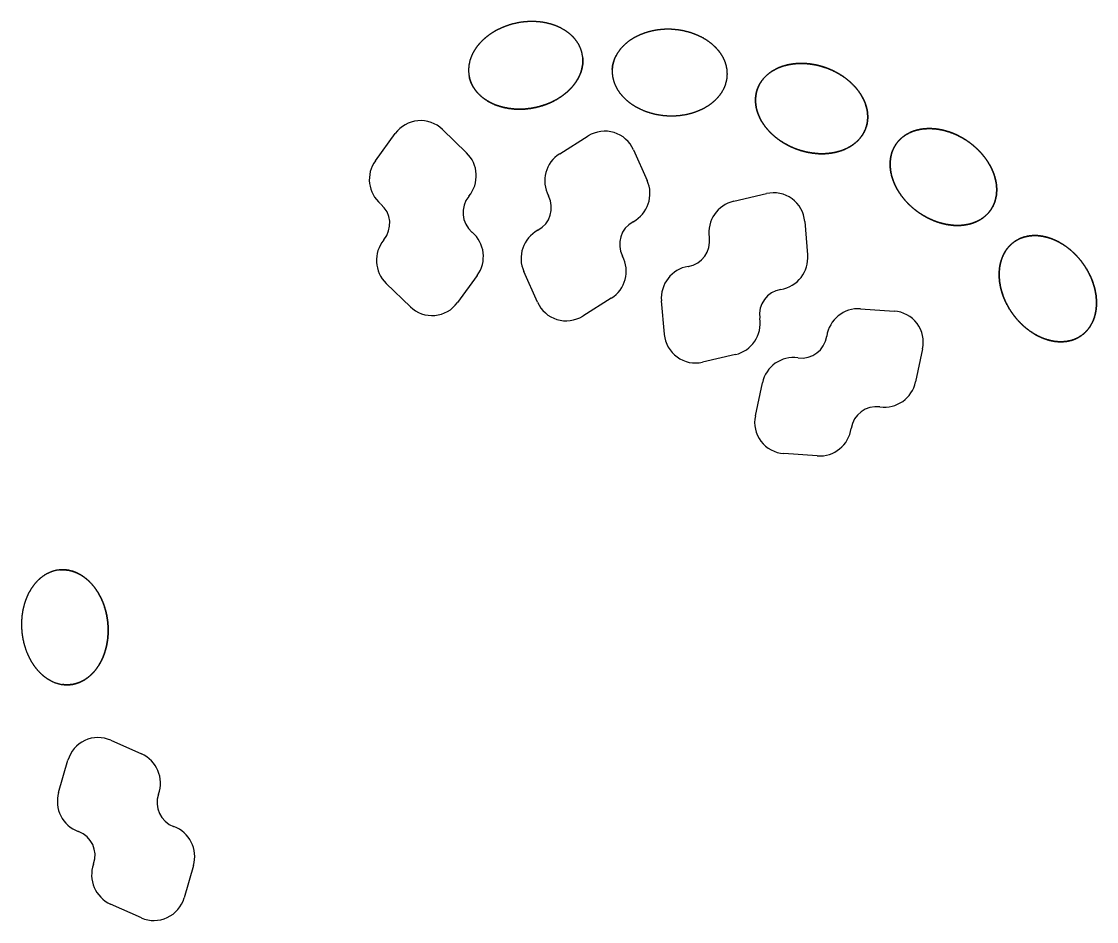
# Model space of a CAD drawing. Extents: x -61 to 88, y -41 to 84.
import ezdxf

# ---------------------------------------------------------------- set-up
doc = ezdxf.new("R2010")
doc.units = 0
doc.layers.get('0').update_dxf_attribs({"linetype": 'continuous'})

# ---------------------------------------------------------------- blocks, each defined once
blk = doc.blocks.new('PART__MIRRORING002')
at = {"color": 0}
for p, q in [((-2.58, 69.11), (0.77, 65.86)), ((-11.86, 64.76), (-9.12, 68.53)), ((13.73, 65.72), (17.69, 68.2)), ((23.97, 66.28), (25.86, 62.02)), ((1.1, 59.83), (1.09, 59.81)), ((12.16, 59.87), (12.15, 59.89)), ((37.89, 59.14), (42.44, 60.19)), ((-11.13, 58.74), (-11.14, 58.75)), ((23.91, 56.29), (23.89, 56.29)), ((47.75, 56.33), (48.15, 51.68)), ((-10.7, 53.77), (-10.69, 53.79)), ((1.53, 54.86), (1.54, 54.85)), ((10.69, 55.11), (10.71, 55.11)), ((34.5, 54.12), (34.5, 54.13)), ((22.44, 51.53), (22.45, 51.51)), ((10.63, 45.12), (8.74, 49.38)), ((31.56, 50.09), (31.58, 50.09)), ((2.26, 48.84), (-0.48, 45.07)), ((-7.02, 44.49), (-10.37, 47.74)), ((44.44, 46.91), (44.42, 46.91)), ((20.87, 45.68), (16.91, 43.2)), ((28.25, 40.67), (27.85, 45.32)), ((55.51, 44.21), (60.16, 43.88)), ((41.5, 42.88), (41.5, 42.87)), ((50.8, 40.39), (50.8, 40.41)), ((38.11, 37.86), (33.56, 36.81)), ((46.81, 37.4), (46.82, 37.4)), ((64.11, 38.64), (63.14, 34.08)), ((40.89, 29.36), (41.86, 33.92)), ((58.19, 30.6), (58.18, 30.6)), ((54.2, 27.61), (54.2, 27.59)), ((49.49, 23.79), (44.84, 24.12)), ((-48.63, -15.68), (-44.36, -17.58)), ((-55.86, -22.94), (-54.57, -18.45)), ((-41.99, -23.14), (-41.99, -23.15)), ((-53.11, -28.34), (-53.13, -28.33)), ((-39.89, -27.66), (-39.87, -27.67)), ((-51.01, -32.86), (-51.01, -32.85)), ((-37.14, -33.06), (-38.43, -37.55)), ((-44.37, -40.32), (-48.64, -38.42))]:
    blk.add_line(p, q, dxfattribs=at)
for points in [[(1.15, 76.47), (1.16, 76.42), (1.17, 76.38), (1.18, 76.33), (1.19, 76.28), (1.2, 76.23), (1.21, 76.18), (1.23, 76.13), (1.24, 76.08), (1.25, 76.04), (1.27, 75.99), (1.28, 75.94), (1.3, 75.89), (1.32, 75.85), (1.33, 75.8), (1.35, 75.75), (1.37, 75.71), (1.39, 75.66), (1.41, 75.61), (1.42, 75.57), (1.44, 75.52), (1.46, 75.48), (1.49, 75.43), (1.51, 75.38), (1.53, 75.34), (1.55, 75.29), (1.57, 75.25), (1.6, 75.21), (1.62, 75.16), (1.64, 75.12), (1.67, 75.07), (1.69, 75.03), (1.72, 74.99), (1.74, 74.95), (1.77, 74.9), (1.8, 74.86), (1.82, 74.82), (1.85, 74.78), (1.88, 74.74), (1.91, 74.69), (1.94, 74.65), (1.97, 74.61), (2, 74.57), (2.03, 74.53), (2.06, 74.49), (2.09, 74.45), (2.12, 74.41), (2.15, 74.38), (2.18, 74.34), (2.21, 74.3), (2.25, 74.26), (2.28, 74.22), (2.31, 74.19), (2.35, 74.15), (2.38, 74.11), (2.42, 74.08), (2.45, 74.04), (2.48, 74), (2.52, 73.97), (2.56, 73.93), (2.59, 73.9), (2.63, 73.86), (2.66, 73.83), (2.7, 73.8), (2.74, 73.76), (2.78, 73.73), (2.81, 73.7), (2.85, 73.66), (2.89, 73.63), (2.93, 73.6), (2.97, 73.57), (3.01, 73.54), (3.05, 73.51), (3.08, 73.48), (3.12, 73.45), (3.16, 73.42), (3.2, 73.39), (3.25, 73.36), (3.29, 73.33), (3.33, 73.3), (3.37, 73.27), (3.41, 73.24), (3.45, 73.21), (3.49, 73.19), (3.53, 73.16), (3.58, 73.13), (3.62, 73.11), (3.66, 73.08), (3.7, 73.05), (3.75, 73.03), (3.79, 73), (3.83, 72.98), (3.88, 72.95), (3.92, 72.93), (3.97, 72.91), (4.01, 72.88), (4.05, 72.86), (4.1, 72.84), (4.14, 72.81), (4.19, 72.79), (4.23, 72.77), (4.28, 72.75), (4.32, 72.72), (4.37, 72.7), (4.41, 72.68), (4.46, 72.66), (4.5, 72.64), (4.55, 72.62), (4.6, 72.6), (4.64, 72.58), (4.69, 72.56), (4.73, 72.54), (4.78, 72.53), (4.83, 72.51), (4.87, 72.49), (4.92, 72.47), (4.97, 72.45), (5.01, 72.44), (5.06, 72.42), (5.11, 72.4), (5.16, 72.39), (5.2, 72.37), (5.25, 72.36), (5.3, 72.34), (5.35, 72.33), (5.39, 72.31), (5.44, 72.3), (5.49, 72.28), (5.54, 72.27), (5.59, 72.26), (5.63, 72.24), (5.68, 72.23), (5.73, 72.22), (5.78, 72.2), (5.83, 72.19), (5.88, 72.18), (5.92, 72.17), (5.97, 72.16), (6.02, 72.15), (6.07, 72.13), (6.12, 72.12), (6.17, 72.11), (6.22, 72.1), (6.27, 72.09), (6.32, 72.08), (6.37, 72.08), (6.41, 72.07), (6.46, 72.06), (6.51, 72.05), (6.56, 72.04), (6.61, 72.03), (6.66, 72.03), (6.71, 72.02), (6.76, 72.01), (6.81, 72), (6.86, 72), (6.91, 71.99), (6.96, 71.99), (7.01, 71.98), (7.06, 71.97), (7.11, 71.97), (7.16, 71.96), (7.21, 71.96), (7.26, 71.95), (7.31, 71.95), (7.36, 71.95), (7.41, 71.94), (7.46, 71.94), (7.51, 71.94), (7.56, 71.93), (7.61, 71.93), (7.66, 71.93), (7.71, 71.92), (7.76, 71.92), (7.81, 71.92), (7.86, 71.92), (7.91, 71.92), (7.96, 71.92), (8.01, 71.92), (8.06, 71.92), (8.11, 71.92), (8.16, 71.92), (8.21, 71.92), (8.26, 71.92), (8.31, 71.92), (8.36, 71.92), (8.41, 71.92), (8.46, 71.92), (8.51, 71.92), (8.56, 71.92), (8.61, 71.93), (8.66, 71.93), (8.71, 71.93), (8.76, 71.93), (8.81, 71.94), (8.86, 71.94), (8.9, 71.94), (8.95, 71.95), (9, 71.95), (9.05, 71.96), (9.1, 71.96), (9.15, 71.97), (9.2, 71.97), (9.25, 71.98), (9.3, 71.98), (9.35, 71.99), (9.4, 71.99), (9.45, 72), (9.5, 72.01), (9.55, 72.01), (9.6, 72.02), (9.65, 72.03), (9.7, 72.03), (9.75, 72.04), (9.8, 72.05), (9.85, 72.06), (9.9, 72.07), (9.95, 72.07), (10, 72.08), (10.04, 72.09), (10.09, 72.1), (10.14, 72.11), (10.19, 72.12), (10.24, 72.13), (10.29, 72.14), (10.34, 72.15), (10.39, 72.16), (10.44, 72.17), (10.49, 72.18), (10.53, 72.19), (10.58, 72.2), (10.63, 72.22), (10.68, 72.23), (10.73, 72.24), (10.78, 72.25), (10.83, 72.27), (10.87, 72.28), (10.92, 72.29), (10.97, 72.31), (11.02, 72.32), (11.07, 72.33), (11.11, 72.35), (11.16, 72.36), (11.21, 72.37), (11.26, 72.39), (11.31, 72.4), (11.35, 72.42), (11.4, 72.44), (11.45, 72.45), (11.5, 72.47), (11.54, 72.48), (11.59, 72.5), (11.64, 72.52), (11.68, 72.53), (11.73, 72.55), (11.78, 72.57), (11.83, 72.58), (11.87, 72.6), (11.92, 72.62), (11.97, 72.64), (12.01, 72.66), (12.06, 72.67), (12.11, 72.69), (12.15, 72.71), (12.2, 72.73), (12.24, 72.75), (12.29, 72.77), (12.34, 72.79), (12.38, 72.81), (12.43, 72.83), (12.47, 72.85), (12.52, 72.87), (12.56, 72.89), (12.61, 72.91), (12.65, 72.94), (12.7, 72.96), (12.74, 72.98), (12.79, 73), (12.83, 73.02), (12.88, 73.05), (12.92, 73.07), (12.97, 73.09), (13.01, 73.12), (13.06, 73.14), (13.1, 73.16), (13.14, 73.19), (13.19, 73.21), (13.23, 73.23), (13.27, 73.26), (13.32, 73.28), (13.36, 73.31), (13.4, 73.33), (13.45, 73.36), (13.49, 73.39), (13.53, 73.41), (13.57, 73.44), (13.62, 73.47), (13.66, 73.49), (13.7, 73.52), (13.74, 73.55), (13.79, 73.57), (13.83, 73.6), (13.87, 73.63), (13.91, 73.66), (13.95, 73.69), (13.99, 73.71), (14.03, 73.74), (14.07, 73.77), (14.11, 73.8), (14.15, 73.83), (14.19, 73.86), (14.23, 73.89), (14.27, 73.92), (14.31, 73.95), (14.35, 73.98), (14.39, 74.01), (14.43, 74.04), (14.47, 74.07), (14.51, 74.11), (14.55, 74.14), (14.59, 74.17), (14.63, 74.2), (14.66, 74.23), (14.7, 74.27), (14.74, 74.3), (14.78, 74.33), (14.81, 74.37), (14.85, 74.4), (14.89, 74.43), (14.92, 74.47), (14.96, 74.5), (15, 74.54), (15.03, 74.57), (15.07, 74.61), (15.1, 74.64), (15.14, 74.68), (15.17, 74.71), (15.21, 74.75), (15.24, 74.79), (15.28, 74.82), (15.31, 74.86), (15.35, 74.9), (15.38, 74.93), (15.41, 74.97), (15.44, 75.01), (15.48, 75.05), (15.51, 75.08), (15.54, 75.12), (15.57, 75.16), (15.61, 75.2), (15.64, 75.24), (15.67, 75.28), (15.7, 75.32), (15.73, 75.36), (15.76, 75.4), (15.79, 75.44), (15.82, 75.48), (15.85, 75.52), (15.88, 75.56), (15.91, 75.6), (15.94, 75.64), (15.96, 75.68), (15.99, 75.72), (16.02, 75.76), (16.05, 75.8), (16.07, 75.85), (16.1, 75.89), (16.13, 75.93), (16.15, 75.97), (16.18, 76.02), (16.2, 76.06), (16.23, 76.1), (16.25, 76.15), (16.28, 76.19), (16.3, 76.24), (16.32, 76.28), (16.35, 76.32), (16.37, 76.37), (16.39, 76.41), (16.41, 76.46), (16.43, 76.5), (16.46, 76.55), (16.48, 76.59), (16.5, 76.64), (16.52, 76.69), (16.54, 76.73), (16.56, 76.78), (16.57, 76.82), (16.59, 76.87), (16.61, 76.92), (16.63, 76.97), (16.64, 77.01), (16.66, 77.06), (16.68, 77.11), (16.69, 77.15), (16.71, 77.2), (16.72, 77.25), (16.74, 77.3), (16.75, 77.35), (16.76, 77.39), (16.78, 77.44), (16.79, 77.49), (16.8, 77.54), (16.81, 77.59), (16.82, 77.64), (16.83, 77.69), (16.84, 77.73), (16.85, 77.78), (16.86, 77.83), (16.87, 77.88), (16.88, 77.93), (16.89, 77.98), (16.89, 78.03), (16.9, 78.08), (16.91, 78.13), (16.91, 78.18), (16.92, 78.23), (16.92, 78.28), (16.92, 78.33), (16.93, 78.38), (16.93, 78.43), (16.93, 78.48), (16.93, 78.53), (16.94, 78.58), (16.94, 78.63), (16.94, 78.68), (16.94, 78.73), (16.93, 78.78), (16.93, 78.83), (16.93, 78.88), (16.93, 78.93), (16.93, 78.98), (16.92, 79.03), (16.92, 79.08), (16.91, 79.13), (16.91, 79.18), (16.9, 79.23), (16.89, 79.28), (16.89, 79.33), (16.88, 79.38), (16.87, 79.42), (16.86, 79.47), (16.85, 79.52), (16.84, 79.57), (16.83, 79.62), (16.82, 79.67), (16.81, 79.72), (16.8, 79.77), (16.79, 79.82), (16.77, 79.86), (16.76, 79.91), (16.75, 79.96), (16.73, 80.01), (16.72, 80.06), (16.7, 80.1), (16.68, 80.15), (16.67, 80.2), (16.65, 80.24), (16.63, 80.29), (16.61, 80.34), (16.6, 80.38), (16.58, 80.43), (16.56, 80.48), (16.54, 80.52), (16.52, 80.57), (16.49, 80.61), (16.47, 80.66), (16.45, 80.7), (16.43, 80.75), (16.41, 80.79), (16.38, 80.84), (16.36, 80.88), (16.33, 80.92), (16.31, 80.97), (16.28, 81.01), (16.26, 81.05), (16.23, 81.09), (16.2, 81.14), (16.18, 81.18), (16.15, 81.22), (16.12, 81.26), (16.09, 81.3), (16.06, 81.34), (16.04, 81.38), (16.01, 81.42), (15.98, 81.47), (15.95, 81.5), (15.91, 81.54), (15.88, 81.58), (15.85, 81.62), (15.82, 81.66), (15.79, 81.7), (15.76, 81.74), (15.72, 81.77), (15.69, 81.81), (15.66, 81.85), (15.62, 81.89), (15.59, 81.92), (15.55, 81.96), (15.52, 81.99), (15.48, 82.03), (15.45, 82.06), (15.41, 82.1), (15.37, 82.13), (15.34, 82.17), (15.3, 82.2), (15.26, 82.24), (15.23, 82.27), (15.19, 82.3), (15.15, 82.33), (15.11, 82.37), (15.07, 82.4), (15.04, 82.43), (15, 82.46), (14.96, 82.49), (14.92, 82.52), (14.88, 82.55), (14.84, 82.58), (14.8, 82.61), (14.76, 82.64), (14.72, 82.67), (14.68, 82.7), (14.64, 82.73), (14.59, 82.76), (14.55, 82.78), (14.51, 82.81), (14.47, 82.84), (14.43, 82.87), (14.38, 82.89), (14.34, 82.92), (14.3, 82.94), (14.26, 82.97), (14.21, 82.99), (14.17, 83.02), (14.13, 83.04), (14.08, 83.07), (14.04, 83.09), (13.99, 83.12), (13.95, 83.14), (13.91, 83.16), (13.86, 83.19), (13.82, 83.21), (13.77, 83.23), (13.73, 83.25), (13.68, 83.27), (13.64, 83.3), (13.59, 83.32), (13.55, 83.34), (13.5, 83.36), (13.45, 83.38), (13.41, 83.4), (13.36, 83.42), (13.32, 83.44), (13.27, 83.45), (13.22, 83.47), (13.18, 83.49), (13.13, 83.51), (13.08, 83.53), (13.04, 83.54), (12.99, 83.56), (12.94, 83.58), (12.89, 83.59), (12.85, 83.61), (12.8, 83.63), (12.75, 83.64), (12.7, 83.66), (12.66, 83.67), (12.61, 83.69), (12.56, 83.7), (12.51, 83.72), (12.47, 83.73), (12.42, 83.74), (12.37, 83.76), (12.32, 83.77), (12.27, 83.78), (12.22, 83.8), (12.18, 83.81), (12.13, 83.82), (12.08, 83.83), (12.03, 83.84), (11.98, 83.85), (11.93, 83.86), (11.88, 83.88), (11.83, 83.89), (11.79, 83.9), (11.74, 83.91), (11.69, 83.91), (11.64, 83.92), (11.59, 83.93), (11.54, 83.94), (11.49, 83.95), (11.44, 83.96), (11.39, 83.97), (11.34, 83.97), (11.29, 83.98), (11.24, 83.99), (11.19, 84), (11.14, 84), (11.09, 84.01), (11.05, 84.01), (11, 84.02), (10.95, 84.03), (10.9, 84.03), (10.85, 84.04), (10.8, 84.04), (10.75, 84.05), (10.7, 84.05), (10.65, 84.05), (10.6, 84.06), (10.55, 84.06), (10.5, 84.06), (10.45, 84.07), (10.4, 84.07), (10.35, 84.07), (10.3, 84.08), (10.25, 84.08), (10.2, 84.08), (10.15, 84.08), (10.1, 84.08), (10.05, 84.08), (10, 84.08), (9.95, 84.08), (9.9, 84.08), (9.85, 84.08), (9.8, 84.08), (9.75, 84.08), (9.7, 84.08), (9.65, 84.08), (9.6, 84.08), (9.55, 84.08), (9.5, 84.08), (9.45, 84.08), (9.4, 84.07), (9.35, 84.07), (9.3, 84.07), (9.25, 84.07), (9.2, 84.06), (9.15, 84.06), (9.1, 84.06), (9.05, 84.05), (9, 84.05), (8.95, 84.04), (8.9, 84.04), (8.85, 84.03), (8.8, 84.03), (8.75, 84.02), (8.7, 84.02), (8.65, 84.01), (8.6, 84.01), (8.55, 84), (8.5, 83.99), (8.45, 83.99), (8.4, 83.98), (8.35, 83.97), (8.3, 83.97), (8.25, 83.96), (8.2, 83.95), (8.16, 83.94), (8.11, 83.94), (8.06, 83.93), (8.01, 83.92), (7.96, 83.91), (7.91, 83.9), (7.86, 83.89), (7.81, 83.88), (7.76, 83.87), (7.71, 83.86), (7.66, 83.85), (7.62, 83.84), (7.57, 83.83), (7.52, 83.82), (7.47, 83.81), (7.42, 83.8), (7.37, 83.78), (7.32, 83.77), (7.27, 83.76), (7.23, 83.75), (7.18, 83.74), (7.13, 83.72), (7.08, 83.71), (7.03, 83.7), (6.99, 83.68), (6.94, 83.67), (6.89, 83.65), (6.84, 83.64), (6.79, 83.63), (6.75, 83.61), (6.7, 83.6), (6.65, 83.58), (6.6, 83.57), (6.55, 83.55), (6.51, 83.53), (6.46, 83.52), (6.41, 83.5), (6.37, 83.49), (6.32, 83.47), (6.27, 83.45), (6.22, 83.44), (6.18, 83.42), (6.13, 83.4), (6.08, 83.38), (6.04, 83.36), (5.99, 83.35), (5.94, 83.33), (5.9, 83.31), (5.85, 83.29), (5.81, 83.27), (5.76, 83.25), (5.71, 83.23), (5.67, 83.21), (5.62, 83.19), (5.58, 83.17), (5.53, 83.15), (5.49, 83.13), (5.44, 83.11), (5.39, 83.09), (5.35, 83.07), (5.3, 83.04), (5.26, 83.02), (5.21, 83), (5.17, 82.98), (5.13, 82.96), (5.08, 82.93), (5.04, 82.91), (4.99, 82.89), (4.95, 82.86), (4.9, 82.84), (4.86, 82.82), (4.82, 82.79), (4.77, 82.77), (4.73, 82.74), (4.69, 82.72), (4.64, 82.69), (4.6, 82.67), (4.56, 82.64), (4.51, 82.62), (4.47, 82.59), (4.43, 82.56), (4.39, 82.54), (4.34, 82.51), (4.3, 82.48), (4.26, 82.46), (4.22, 82.43), (4.18, 82.4), (4.13, 82.37), (4.09, 82.35), (4.05, 82.32), (4.01, 82.29), (3.97, 82.26), (3.93, 82.23), (3.89, 82.2), (3.85, 82.17), (3.81, 82.14), (3.77, 82.11), (3.73, 82.08), (3.69, 82.05), (3.65, 82.02), (3.61, 81.99), (3.57, 81.96), (3.53, 81.93), (3.49, 81.9), (3.45, 81.86), (3.42, 81.83), (3.38, 81.8), (3.34, 81.77), (3.3, 81.73), (3.26, 81.7), (3.23, 81.67), (3.19, 81.64), (3.15, 81.6), (3.12, 81.57), (3.08, 81.53), (3.04, 81.5), (3.01, 81.47), (2.97, 81.43), (2.93, 81.4), (2.9, 81.36), (2.86, 81.32), (2.83, 81.29), (2.79, 81.25), (2.76, 81.22), (2.73, 81.18), (2.69, 81.14), (2.66, 81.11), (2.62, 81.07), (2.59, 81.03), (2.56, 81), (2.52, 80.96), (2.49, 80.92), (2.46, 80.88), (2.43, 80.84), (2.4, 80.8), (2.36, 80.77), (2.33, 80.73), (2.3, 80.69), (2.27, 80.65), (2.24, 80.61), (2.21, 80.57), (2.18, 80.53), (2.15, 80.49), (2.12, 80.45), (2.09, 80.41), (2.07, 80.36), (2.04, 80.32), (2.01, 80.28), (1.98, 80.24), (1.96, 80.2), (1.93, 80.16), (1.9, 80.11), (1.88, 80.07), (1.85, 80.03), (1.82, 79.99), (1.8, 79.94), (1.77, 79.9), (1.75, 79.86), (1.73, 79.81), (1.7, 79.77), (1.68, 79.72), (1.65, 79.68), (1.63, 79.63), (1.61, 79.59), (1.59, 79.54), (1.57, 79.5), (1.55, 79.45), (1.52, 79.41), (1.5, 79.36), (1.48, 79.32), (1.47, 79.27), (1.45, 79.22), (1.43, 79.18), (1.41, 79.13), (1.39, 79.09), (1.37, 79.04), (1.36, 78.99), (1.34, 78.94), (1.32, 78.9), (1.31, 78.85), (1.29, 78.8), (1.28, 78.75), (1.26, 78.71), (1.25, 78.66), (1.24, 78.61), (1.22, 78.56), (1.21, 78.51), (1.2, 78.46), (1.19, 78.42), (1.18, 78.37), (1.17, 78.32), (1.16, 78.27), (1.15, 78.22), (1.14, 78.17), (1.13, 78.12), (1.12, 78.07), (1.11, 78.02), (1.11, 77.97), (1.1, 77.92), (1.09, 77.87), (1.09, 77.82), (1.08, 77.77), (1.08, 77.72), (1.08, 77.67), (1.07, 77.63), (1.07, 77.58), (1.07, 77.53), (1.07, 77.48), (1.06, 77.43), (1.06, 77.38), (1.06, 77.33), (1.06, 77.28), (1.07, 77.23), (1.07, 77.18), (1.07, 77.13), (1.07, 77.08), (1.07, 77.03), (1.08, 76.98), (1.08, 76.93), (1.09, 76.88), (1.09, 76.83), (1.1, 76.78), (1.11, 76.73), (1.11, 76.68), (1.12, 76.63), (1.13, 76.58), (1.14, 76.53), (1.15, 76.48)], [(21.01, 77.42), (21.01, 77.37), (21.01, 77.32), (21.01, 77.27), (21, 77.22), (21, 77.17), (21.01, 77.12), (21.01, 77.07), (21.01, 77.02), (21.01, 76.97), (21.01, 76.92), (21.02, 76.87), (21.02, 76.82), (21.02, 76.77), (21.03, 76.72), (21.03, 76.67), (21.04, 76.62), (21.05, 76.57), (21.05, 76.52), (21.06, 76.47), (21.07, 76.42), (21.08, 76.37), (21.09, 76.32), (21.1, 76.27), (21.11, 76.23), (21.12, 76.18), (21.13, 76.13), (21.14, 76.08), (21.15, 76.03), (21.17, 75.98), (21.18, 75.93), (21.19, 75.89), (21.21, 75.84), (21.22, 75.79), (21.24, 75.74), (21.25, 75.7), (21.27, 75.65), (21.28, 75.6), (21.3, 75.55), (21.32, 75.51), (21.34, 75.46), (21.36, 75.41), (21.38, 75.37), (21.39, 75.32), (21.41, 75.28), (21.43, 75.23), (21.46, 75.19), (21.48, 75.14), (21.5, 75.09), (21.52, 75.05), (21.54, 75.01), (21.57, 74.96), (21.59, 74.92), (21.61, 74.87), (21.64, 74.83), (21.66, 74.79), (21.69, 74.74), (21.71, 74.7), (21.74, 74.66), (21.76, 74.61), (21.79, 74.57), (21.82, 74.53), (21.84, 74.49), (21.87, 74.44), (21.9, 74.4), (21.93, 74.36), (21.96, 74.32), (21.99, 74.28), (22.01, 74.24), (22.04, 74.2), (22.07, 74.16), (22.1, 74.12), (22.13, 74.08), (22.17, 74.04), (22.2, 74), (22.23, 73.96), (22.26, 73.92), (22.29, 73.89), (22.33, 73.85), (22.36, 73.81), (22.39, 73.77), (22.42, 73.74), (22.46, 73.7), (22.49, 73.66), (22.53, 73.63), (22.56, 73.59), (22.6, 73.55), (22.63, 73.52), (22.67, 73.48), (22.7, 73.45), (22.74, 73.41), (22.77, 73.38), (22.81, 73.34), (22.85, 73.31), (22.88, 73.27), (22.92, 73.24), (22.96, 73.21), (22.99, 73.17), (23.03, 73.14), (23.07, 73.11), (23.11, 73.08), (23.15, 73.04), (23.18, 73.01), (23.22, 72.98), (23.26, 72.95), (23.3, 72.92), (23.34, 72.89), (23.38, 72.86), (23.42, 72.83), (23.46, 72.8), (23.5, 72.77), (23.54, 72.74), (23.58, 72.71), (23.62, 72.68), (23.66, 72.65), (23.7, 72.62), (23.75, 72.6), (23.79, 72.57), (23.83, 72.54), (23.87, 72.51), (23.91, 72.48), (23.95, 72.46), (24, 72.43), (24.04, 72.41), (24.08, 72.38), (24.13, 72.35), (24.17, 72.33), (24.21, 72.3), (24.25, 72.28), (24.3, 72.25), (24.34, 72.23), (24.39, 72.2), (24.43, 72.18), (24.47, 72.16), (24.52, 72.13), (24.56, 72.11), (24.61, 72.09), (24.65, 72.06), (24.69, 72.04), (24.74, 72.02), (24.78, 72), (24.83, 71.97), (24.87, 71.95), (24.92, 71.93), (24.96, 71.91), (25.01, 71.89), (25.06, 71.87), (25.1, 71.85), (25.15, 71.83), (25.19, 71.81), (25.24, 71.79), (25.29, 71.77), (25.33, 71.75), (25.38, 71.73), (25.42, 71.71), (25.47, 71.69), (25.52, 71.68), (25.56, 71.66), (25.61, 71.64), (25.66, 71.62), (25.7, 71.61), (25.75, 71.59), (25.8, 71.57), (25.85, 71.56), (25.89, 71.54), (25.94, 71.52), (25.99, 71.51), (26.04, 71.49), (26.08, 71.48), (26.13, 71.46), (26.18, 71.45), (26.23, 71.43), (26.27, 71.42), (26.32, 71.4), (26.37, 71.39), (26.42, 71.38), (26.47, 71.36), (26.52, 71.35), (26.56, 71.34), (26.61, 71.33), (26.66, 71.31), (26.71, 71.3), (26.76, 71.29), (26.81, 71.28), (26.85, 71.27), (26.9, 71.25), (26.95, 71.24), (27, 71.23), (27.05, 71.22), (27.1, 71.21), (27.15, 71.2), (27.2, 71.19), (27.25, 71.18), (27.3, 71.17), (27.34, 71.16), (27.39, 71.16), (27.44, 71.15), (27.49, 71.14), (27.54, 71.13), (27.59, 71.12), (27.64, 71.12), (27.69, 71.11), (27.74, 71.1), (27.79, 71.09), (27.84, 71.09), (27.89, 71.08), (27.94, 71.07), (27.99, 71.07), (28.04, 71.06), (28.09, 71.06), (28.14, 71.05), (28.19, 71.05), (28.24, 71.04), (28.29, 71.04), (28.34, 71.03), (28.38, 71.03), (28.43, 71.02), (28.48, 71.02), (28.53, 71.02), (28.58, 71.01), (28.63, 71.01), (28.68, 71.01), (28.73, 71.01), (28.78, 71), (28.83, 71), (28.88, 71), (28.93, 71), (28.98, 71), (29.03, 71), (29.08, 70.99), (29.13, 70.99), (29.18, 70.99), (29.23, 70.99), (29.28, 70.99), (29.33, 70.99), (29.38, 70.99), (29.43, 71), (29.48, 71), (29.53, 71), (29.58, 71), (29.63, 71), (29.68, 71), (29.73, 71), (29.78, 71.01), (29.83, 71.01), (29.88, 71.01), (29.93, 71.02), (29.98, 71.02), (30.03, 71.02), (30.08, 71.03), (30.13, 71.03), (30.18, 71.04), (30.23, 71.04), (30.28, 71.04), (30.33, 71.05), (30.38, 71.06), (30.43, 71.06), (30.48, 71.07), (30.53, 71.07), (30.58, 71.08), (30.63, 71.09), (30.68, 71.09), (30.73, 71.1), (30.78, 71.11), (30.83, 71.11), (30.88, 71.12), (30.93, 71.13), (30.98, 71.14), (31.03, 71.15), (31.07, 71.15), (31.12, 71.16), (31.17, 71.17), (31.22, 71.18), (31.27, 71.19), (31.32, 71.2), (31.37, 71.21), (31.42, 71.22), (31.47, 71.23), (31.52, 71.24), (31.56, 71.25), (31.61, 71.27), (31.66, 71.28), (31.71, 71.29), (31.76, 71.3), (31.81, 71.31), (31.86, 71.33), (31.9, 71.34), (31.95, 71.35), (32, 71.37), (32.05, 71.38), (32.1, 71.39), (32.14, 71.41), (32.19, 71.42), (32.24, 71.44), (32.29, 71.45), (32.34, 71.47), (32.38, 71.48), (32.43, 71.5), (32.48, 71.51), (32.53, 71.53), (32.57, 71.55), (32.62, 71.56), (32.67, 71.58), (32.71, 71.6), (32.76, 71.62), (32.81, 71.63), (32.85, 71.65), (32.9, 71.67), (32.95, 71.69), (32.99, 71.71), (33.04, 71.73), (33.09, 71.75), (33.13, 71.77), (33.18, 71.79), (33.22, 71.81), (33.27, 71.83), (33.31, 71.85), (33.36, 71.87), (33.4, 71.89), (33.45, 71.91), (33.49, 71.93), (33.54, 71.95), (33.58, 71.98), (33.63, 72), (33.67, 72.02), (33.72, 72.04), (33.76, 72.07), (33.81, 72.09), (33.85, 72.12), (33.89, 72.14), (33.94, 72.16), (33.98, 72.19), (34.02, 72.21), (34.07, 72.24), (34.11, 72.27), (34.15, 72.29), (34.2, 72.32), (34.24, 72.34), (34.28, 72.37), (34.32, 72.4), (34.36, 72.43), (34.41, 72.45), (34.45, 72.48), (34.49, 72.51), (34.53, 72.54), (34.57, 72.57), (34.61, 72.59), (34.65, 72.62), (34.69, 72.65), (34.73, 72.68), (34.77, 72.71), (34.81, 72.74), (34.85, 72.77), (34.89, 72.81), (34.93, 72.84), (34.97, 72.87), (35.01, 72.9), (35.05, 72.93), (35.08, 72.96), (35.12, 73), (35.16, 73.03), (35.2, 73.06), (35.23, 73.1), (35.27, 73.13), (35.31, 73.17), (35.34, 73.2), (35.38, 73.23), (35.41, 73.27), (35.45, 73.3), (35.49, 73.34), (35.52, 73.38), (35.55, 73.41), (35.59, 73.45), (35.62, 73.49), (35.66, 73.52), (35.69, 73.56), (35.72, 73.6), (35.76, 73.63), (35.79, 73.67), (35.82, 73.71), (35.85, 73.75), (35.88, 73.79), (35.91, 73.83), (35.95, 73.87), (35.98, 73.91), (36.01, 73.95), (36.04, 73.99), (36.06, 74.03), (36.09, 74.07), (36.12, 74.11), (36.15, 74.15), (36.18, 74.19), (36.21, 74.23), (36.23, 74.28), (36.26, 74.32), (36.29, 74.36), (36.31, 74.4), (36.34, 74.45), (36.36, 74.49), (36.39, 74.53), (36.41, 74.58), (36.43, 74.62), (36.46, 74.67), (36.48, 74.71), (36.5, 74.75), (36.53, 74.8), (36.55, 74.84), (36.57, 74.89), (36.59, 74.94), (36.61, 74.98), (36.63, 75.03), (36.65, 75.07), (36.67, 75.12), (36.68, 75.17), (36.7, 75.21), (36.72, 75.26), (36.74, 75.31), (36.75, 75.35), (36.77, 75.4), (36.78, 75.45), (36.8, 75.5), (36.81, 75.55), (36.83, 75.59), (36.84, 75.64), (36.85, 75.69), (36.86, 75.74), (36.88, 75.79), (36.89, 75.84), (36.9, 75.88), (36.91, 75.93), (36.92, 75.98), (36.93, 76.03), (36.93, 76.08), (36.94, 76.13), (36.95, 76.18), (36.96, 76.23), (36.96, 76.28), (36.97, 76.33), (36.97, 76.38), (36.98, 76.43), (36.98, 76.48), (36.99, 76.53), (36.99, 76.58), (36.99, 76.63), (36.99, 76.68), (36.99, 76.73), (37, 76.78), (37, 76.83), (36.99, 76.88), (36.99, 76.93), (36.99, 76.98), (36.99, 77.03), (36.99, 77.08), (36.98, 77.13), (36.98, 77.18), (36.98, 77.23), (36.97, 77.28), (36.97, 77.33), (36.96, 77.38), (36.95, 77.43), (36.95, 77.48), (36.94, 77.52), (36.93, 77.57), (36.92, 77.62), (36.91, 77.67), (36.9, 77.72), (36.89, 77.77), (36.88, 77.82), (36.87, 77.87), (36.86, 77.92), (36.85, 77.97), (36.84, 78.01), (36.82, 78.06), (36.81, 78.11), (36.79, 78.16), (36.78, 78.21), (36.76, 78.25), (36.75, 78.3), (36.73, 78.35), (36.72, 78.4), (36.7, 78.44), (36.68, 78.49), (36.66, 78.54), (36.65, 78.58), (36.63, 78.63), (36.61, 78.67), (36.59, 78.72), (36.57, 78.77), (36.55, 78.81), (36.52, 78.86), (36.5, 78.9), (36.48, 78.95), (36.46, 78.99), (36.44, 79.04), (36.41, 79.08), (36.39, 79.12), (36.36, 79.17), (36.34, 79.21), (36.32, 79.26), (36.29, 79.3), (36.26, 79.34), (36.24, 79.38), (36.21, 79.43), (36.19, 79.47), (36.16, 79.51), (36.13, 79.55), (36.1, 79.59), (36.07, 79.64), (36.05, 79.68), (36.02, 79.72), (35.99, 79.76), (35.96, 79.8), (35.93, 79.84), (35.9, 79.88), (35.87, 79.92), (35.84, 79.96), (35.81, 80), (35.77, 80.03), (35.74, 80.07), (35.71, 80.11), (35.68, 80.15), (35.64, 80.19), (35.61, 80.22), (35.58, 80.26), (35.54, 80.3), (35.51, 80.34), (35.48, 80.37), (35.44, 80.41), (35.41, 80.44), (35.37, 80.48), (35.34, 80.52), (35.3, 80.55), (35.27, 80.59), (35.23, 80.62), (35.19, 80.65), (35.16, 80.69), (35.12, 80.72), (35.08, 80.76), (35.05, 80.79), (35.01, 80.82), (34.97, 80.86), (34.93, 80.89), (34.89, 80.92), (34.86, 80.95), (34.82, 80.98), (34.78, 81.02), (34.74, 81.05), (34.7, 81.08), (34.66, 81.11), (34.62, 81.14), (34.58, 81.17), (34.54, 81.2), (34.5, 81.23), (34.46, 81.26), (34.42, 81.29), (34.38, 81.32), (34.34, 81.35), (34.3, 81.37), (34.26, 81.4), (34.22, 81.43), (34.17, 81.46), (34.13, 81.49), (34.09, 81.51), (34.05, 81.54), (34.01, 81.57), (33.96, 81.59), (33.92, 81.62), (33.88, 81.65), (33.83, 81.67), (33.79, 81.7), (33.75, 81.72), (33.71, 81.75), (33.66, 81.77), (33.62, 81.8), (33.57, 81.82), (33.53, 81.84), (33.49, 81.87), (33.44, 81.89), (33.4, 81.91), (33.35, 81.94), (33.31, 81.96), (33.26, 81.98), (33.22, 82), (33.17, 82.02), (33.13, 82.05), (33.08, 82.07), (33.04, 82.09), (32.99, 82.11), (32.95, 82.13), (32.9, 82.15), (32.86, 82.17), (32.81, 82.19), (32.76, 82.21), (32.72, 82.23), (32.67, 82.25), (32.63, 82.27), (32.58, 82.29), (32.53, 82.3), (32.49, 82.32), (32.44, 82.34), (32.39, 82.36), (32.35, 82.38), (32.3, 82.39), (32.25, 82.41), (32.2, 82.43), (32.16, 82.44), (32.11, 82.46), (32.06, 82.48), (32.02, 82.49), (31.97, 82.51), (31.92, 82.52), (31.87, 82.54), (31.82, 82.55), (31.78, 82.57), (31.73, 82.58), (31.68, 82.59), (31.63, 82.61), (31.58, 82.62), (31.54, 82.64), (31.49, 82.65), (31.44, 82.66), (31.39, 82.67), (31.34, 82.69), (31.29, 82.7), (31.25, 82.71), (31.2, 82.72), (31.15, 82.73), (31.1, 82.74), (31.05, 82.76), (31, 82.77), (30.95, 82.78), (30.9, 82.79), (30.86, 82.8), (30.81, 82.81), (30.76, 82.82), (30.71, 82.83), (30.66, 82.83), (30.61, 82.84), (30.56, 82.85), (30.51, 82.86), (30.46, 82.87), (30.41, 82.88), (30.36, 82.88), (30.31, 82.89), (30.26, 82.9), (30.21, 82.91), (30.17, 82.91), (30.12, 82.92), (30.07, 82.93), (30.02, 82.93), (29.97, 82.94), (29.92, 82.94), (29.87, 82.95), (29.82, 82.95), (29.77, 82.96), (29.72, 82.96), (29.67, 82.97), (29.62, 82.97), (29.57, 82.98), (29.52, 82.98), (29.47, 82.98), (29.42, 82.99), (29.37, 82.99), (29.32, 82.99), (29.27, 82.99), (29.22, 83), (29.17, 83), (29.12, 83), (29.07, 83), (29.02, 83), (28.97, 83), (28.92, 83.01), (28.87, 83.01), (28.82, 83.01), (28.77, 83.01), (28.72, 83.01), (28.67, 83.01), (28.62, 83.01), (28.57, 83), (28.52, 83), (28.47, 83), (28.42, 83), (28.37, 83), (28.32, 83), (28.27, 83), (28.22, 82.99), (28.17, 82.99), (28.12, 82.99), (28.07, 82.98), (28.02, 82.98), (27.97, 82.98), (27.92, 82.97), (27.87, 82.97), (27.82, 82.96), (27.77, 82.96), (27.72, 82.96), (27.67, 82.95), (27.62, 82.95), (27.57, 82.94), (27.52, 82.93), (27.47, 82.93), (27.42, 82.92), (27.37, 82.92), (27.32, 82.91), (27.27, 82.9), (27.22, 82.89), (27.18, 82.89), (27.13, 82.88), (27.08, 82.87), (27.03, 82.86), (26.98, 82.85), (26.93, 82.85), (26.88, 82.84), (26.83, 82.83), (26.78, 82.82), (26.73, 82.81), (26.68, 82.8), (26.63, 82.79), (26.59, 82.78), (26.54, 82.77), (26.49, 82.76), (26.44, 82.75), (26.39, 82.73), (26.34, 82.72), (26.29, 82.71), (26.24, 82.7), (26.2, 82.69), (26.15, 82.67), (26.1, 82.66), (26.05, 82.65), (26, 82.63), (25.96, 82.62), (25.91, 82.61), (25.86, 82.59), (25.81, 82.58), (25.76, 82.56), (25.72, 82.55), (25.67, 82.53), (25.62, 82.52), (25.57, 82.5), (25.53, 82.49), (25.48, 82.47), (25.43, 82.45), (25.38, 82.44), (25.34, 82.42), (25.29, 82.4), (25.24, 82.39), (25.2, 82.37), (25.15, 82.35), (25.1, 82.33), (25.06, 82.31), (25.01, 82.29), (24.96, 82.28), (24.92, 82.26), (24.87, 82.24), (24.83, 82.22), (24.78, 82.2), (24.73, 82.18), (24.69, 82.15), (24.64, 82.13), (24.6, 82.11), (24.55, 82.09), (24.51, 82.07), (24.46, 82.05), (24.42, 82.03), (24.37, 82), (24.33, 81.98), (24.29, 81.96), (24.24, 81.93), (24.2, 81.91), (24.15, 81.89), (24.11, 81.86), (24.07, 81.84), (24.02, 81.81), (23.98, 81.79), (23.94, 81.76), (23.89, 81.74), (23.85, 81.71), (23.81, 81.68), (23.77, 81.66), (23.72, 81.63), (23.68, 81.6), (23.64, 81.58), (23.6, 81.55), (23.56, 81.52), (23.51, 81.49), (23.47, 81.46), (23.43, 81.44), (23.39, 81.41), (23.35, 81.38), (23.31, 81.35), (23.27, 81.32), (23.23, 81.29), (23.19, 81.26), (23.15, 81.23), (23.11, 81.2), (23.07, 81.17), (23.03, 81.13), (23, 81.1), (22.96, 81.07), (22.92, 81.04), (22.88, 81), (22.84, 80.97), (22.81, 80.94), (22.77, 80.9), (22.73, 80.87), (22.7, 80.84), (22.66, 80.8), (22.62, 80.77), (22.59, 80.73), (22.55, 80.7), (22.52, 80.66), (22.48, 80.63), (22.45, 80.59), (22.41, 80.55), (22.38, 80.52), (22.35, 80.48), (22.31, 80.44), (22.28, 80.41), (22.25, 80.37), (22.21, 80.33), (22.18, 80.29), (22.15, 80.25), (22.12, 80.21), (22.09, 80.18), (22.06, 80.14), (22.03, 80.1), (22, 80.06), (21.97, 80.02), (21.94, 79.98), (21.91, 79.93), (21.88, 79.89), (21.85, 79.85), (21.82, 79.81), (21.8, 79.77), (21.77, 79.73), (21.74, 79.68), (21.72, 79.64), (21.69, 79.6), (21.66, 79.56), (21.64, 79.51), (21.62, 79.47), (21.59, 79.43), (21.57, 79.38), (21.54, 79.34), (21.52, 79.29), (21.5, 79.25), (21.48, 79.2), (21.45, 79.16), (21.43, 79.11), (21.41, 79.07), (21.39, 79.02), (21.37, 78.98), (21.35, 78.93), (21.34, 78.88), (21.32, 78.84), (21.3, 78.79), (21.28, 78.74), (21.26, 78.7), (21.25, 78.65), (21.23, 78.6), (21.22, 78.55), (21.2, 78.51), (21.19, 78.46), (21.17, 78.41), (21.16, 78.36), (21.15, 78.31), (21.14, 78.27), (21.12, 78.22), (21.11, 78.17), (21.1, 78.12), (21.09, 78.07), (21.08, 78.02), (21.07, 77.97), (21.07, 77.92), (21.06, 77.87), (21.05, 77.82), (21.04, 77.77), (21.04, 77.72), (21.03, 77.67), (21.03, 77.63), (21.02, 77.58), (21.02, 77.53), (21.01, 77.48), (21.01, 77.43)], [(41.18, 74.74), (41.17, 74.69), (41.15, 74.64), (41.13, 74.59), (41.12, 74.55), (41.1, 74.5), (41.09, 74.45), (41.08, 74.4), (41.06, 74.35), (41.05, 74.31), (41.04, 74.26), (41.03, 74.21), (41.02, 74.16), (41, 74.11), (40.99, 74.06), (40.99, 74.01), (40.98, 73.96), (40.97, 73.91), (40.96, 73.87), (40.95, 73.82), (40.95, 73.77), (40.94, 73.72), (40.93, 73.67), (40.93, 73.62), (40.93, 73.57), (40.92, 73.52), (40.92, 73.47), (40.91, 73.42), (40.91, 73.37), (40.91, 73.32), (40.91, 73.27), (40.91, 73.22), (40.91, 73.17), (40.91, 73.12), (40.91, 73.07), (40.91, 73.02), (40.91, 72.97), (40.91, 72.92), (40.92, 72.87), (40.92, 72.82), (40.92, 72.77), (40.93, 72.72), (40.93, 72.67), (40.94, 72.62), (40.94, 72.57), (40.95, 72.52), (40.95, 72.47), (40.96, 72.42), (40.97, 72.37), (40.98, 72.32), (40.99, 72.27), (40.99, 72.22), (41, 72.17), (41.01, 72.13), (41.02, 72.08), (41.03, 72.03), (41.05, 71.98), (41.06, 71.93), (41.07, 71.88), (41.08, 71.83), (41.09, 71.78), (41.11, 71.74), (41.12, 71.69), (41.14, 71.64), (41.15, 71.59), (41.17, 71.55), (41.18, 71.5), (41.2, 71.45), (41.21, 71.4), (41.23, 71.36), (41.25, 71.31), (41.26, 71.26), (41.28, 71.21), (41.3, 71.17), (41.32, 71.12), (41.34, 71.08), (41.36, 71.03), (41.38, 70.98), (41.4, 70.94), (41.42, 70.89), (41.44, 70.85), (41.46, 70.8), (41.48, 70.76), (41.5, 70.71), (41.52, 70.67), (41.54, 70.62), (41.57, 70.58), (41.59, 70.53), (41.61, 70.49), (41.64, 70.44), (41.66, 70.4), (41.69, 70.36), (41.71, 70.31), (41.74, 70.27), (41.76, 70.23), (41.79, 70.18), (41.81, 70.14), (41.84, 70.1), (41.86, 70.06), (41.89, 70.01), (41.92, 69.97), (41.95, 69.93), (41.97, 69.89), (42, 69.85), (42.03, 69.8), (42.06, 69.76), (42.09, 69.72), (42.12, 69.68), (42.14, 69.64), (42.17, 69.6), (42.2, 69.56), (42.23, 69.52), (42.26, 69.48), (42.29, 69.44), (42.33, 69.4), (42.36, 69.36), (42.39, 69.32), (42.42, 69.28), (42.45, 69.25), (42.48, 69.21), (42.52, 69.17), (42.55, 69.13), (42.58, 69.09), (42.61, 69.06), (42.65, 69.02), (42.68, 68.98), (42.71, 68.94), (42.75, 68.91), (42.78, 68.87), (42.82, 68.83), (42.85, 68.8), (42.88, 68.76), (42.92, 68.73), (42.95, 68.69), (42.99, 68.66), (43.02, 68.62), (43.06, 68.58), (43.1, 68.55), (43.13, 68.52), (43.17, 68.48), (43.21, 68.45), (43.24, 68.41), (43.28, 68.38), (43.32, 68.35), (43.35, 68.31), (43.39, 68.28), (43.43, 68.25), (43.47, 68.21), (43.5, 68.18), (43.54, 68.15), (43.58, 68.12), (43.62, 68.08), (43.66, 68.05), (43.7, 68.02), (43.73, 67.99), (43.77, 67.96), (43.81, 67.93), (43.85, 67.9), (43.89, 67.87), (43.93, 67.83), (43.97, 67.8), (44.01, 67.77), (44.05, 67.75), (44.09, 67.72), (44.13, 67.69), (44.17, 67.66), (44.21, 67.63), (44.25, 67.6), (44.3, 67.57), (44.34, 67.54), (44.38, 67.51), (44.42, 67.49), (44.46, 67.46), (44.5, 67.43), (44.55, 67.4), (44.59, 67.38), (44.63, 67.35), (44.67, 67.32), (44.71, 67.3), (44.76, 67.27), (44.8, 67.25), (44.84, 67.22), (44.89, 67.19), (44.93, 67.17), (44.97, 67.14), (45.02, 67.12), (45.06, 67.09), (45.1, 67.07), (45.15, 67.04), (45.19, 67.02), (45.23, 67), (45.28, 66.97), (45.32, 66.95), (45.37, 66.93), (45.41, 66.9), (45.45, 66.88), (45.5, 66.86), (45.54, 66.84), (45.59, 66.81), (45.63, 66.79), (45.68, 66.77), (45.72, 66.75), (45.77, 66.73), (45.81, 66.71), (45.86, 66.68), (45.91, 66.66), (45.95, 66.64), (46, 66.62), (46.04, 66.6), (46.09, 66.58), (46.13, 66.56), (46.18, 66.54), (46.23, 66.53), (46.27, 66.51), (46.32, 66.49), (46.37, 66.47), (46.41, 66.45), (46.46, 66.43), (46.51, 66.41), (46.55, 66.4), (46.6, 66.38), (46.65, 66.36), (46.69, 66.35), (46.74, 66.33), (46.79, 66.31), (46.83, 66.3), (46.88, 66.28), (46.93, 66.26), (46.98, 66.25), (47.02, 66.23), (47.07, 66.22), (47.12, 66.2), (47.17, 66.19), (47.22, 66.17), (47.26, 66.16), (47.31, 66.14), (47.36, 66.13), (47.41, 66.12), (47.46, 66.1), (47.5, 66.09), (47.55, 66.08), (47.6, 66.06), (47.65, 66.05), (47.7, 66.04), (47.75, 66.03), (47.79, 66.02), (47.84, 66), (47.89, 65.99), (47.94, 65.98), (47.99, 65.97), (48.04, 65.96), (48.09, 65.95), (48.14, 65.94), (48.19, 65.93), (48.23, 65.92), (48.28, 65.91), (48.33, 65.9), (48.38, 65.89), (48.43, 65.88), (48.48, 65.88), (48.53, 65.87), (48.58, 65.86), (48.63, 65.85), (48.68, 65.84), (48.73, 65.84), (48.78, 65.83), (48.83, 65.82), (48.88, 65.82), (48.93, 65.81), (48.97, 65.8), (49.02, 65.8), (49.07, 65.79), (49.12, 65.79), (49.17, 65.78), (49.22, 65.78), (49.27, 65.77), (49.32, 65.77), (49.37, 65.76), (49.42, 65.76), (49.47, 65.76), (49.52, 65.75), (49.57, 65.75), (49.62, 65.75), (49.67, 65.74), (49.72, 65.74), (49.77, 65.74), (49.82, 65.74), (49.87, 65.74), (49.92, 65.74), (49.97, 65.73), (50.02, 65.73), (50.07, 65.73), (50.12, 65.73), (50.17, 65.73), (50.22, 65.73), (50.27, 65.73), (50.32, 65.73), (50.37, 65.74), (50.42, 65.74), (50.47, 65.74), (50.52, 65.74), (50.57, 65.74), (50.62, 65.75), (50.67, 65.75), (50.72, 65.75), (50.77, 65.75), (50.82, 65.76), (50.87, 65.76), (50.92, 65.77), (50.97, 65.77), (51.02, 65.78), (51.07, 65.78), (51.12, 65.79), (51.17, 65.79), (51.22, 65.8), (51.27, 65.8), (51.32, 65.81), (51.37, 65.82), (51.42, 65.82), (51.47, 65.83), (51.52, 65.84), (51.57, 65.85), (51.62, 65.86), (51.66, 65.86), (51.71, 65.87), (51.76, 65.88), (51.81, 65.89), (51.86, 65.9), (51.91, 65.91), (51.96, 65.92), (52.01, 65.93), (52.06, 65.94), (52.11, 65.95), (52.15, 65.97), (52.2, 65.98), (52.25, 65.99), (52.3, 66), (52.35, 66.02), (52.4, 66.03), (52.44, 66.04), (52.49, 66.06), (52.54, 66.07), (52.59, 66.09), (52.64, 66.1), (52.68, 66.12), (52.73, 66.13), (52.78, 66.15), (52.83, 66.16), (52.87, 66.18), (52.92, 66.2), (52.97, 66.21), (53.01, 66.23), (53.06, 66.25), (53.11, 66.27), (53.15, 66.29), (53.2, 66.3), (53.25, 66.32), (53.29, 66.34), (53.34, 66.36), (53.38, 66.38), (53.43, 66.4), (53.47, 66.42), (53.52, 66.45), (53.56, 66.47), (53.61, 66.49), (53.65, 66.51), (53.7, 66.53), (53.74, 66.56), (53.79, 66.58), (53.83, 66.6), (53.88, 66.63), (53.92, 66.65), (53.96, 66.68), (54.01, 66.7), (54.05, 66.73), (54.09, 66.75), (54.13, 66.78), (54.18, 66.81), (54.22, 66.83), (54.26, 66.86), (54.3, 66.89), (54.34, 66.92), (54.38, 66.94), (54.43, 66.97), (54.47, 67), (54.51, 67.03), (54.55, 67.06), (54.59, 67.09), (54.63, 67.12), (54.67, 67.15), (54.7, 67.18), (54.74, 67.22), (54.78, 67.25), (54.82, 67.28), (54.86, 67.31), (54.9, 67.35), (54.93, 67.38), (54.97, 67.41), (55.01, 67.45), (55.04, 67.48), (55.08, 67.52), (55.11, 67.55), (55.15, 67.59), (55.18, 67.62), (55.22, 67.66), (55.25, 67.7), (55.29, 67.73), (55.32, 67.77), (55.35, 67.81), (55.39, 67.84), (55.42, 67.88), (55.45, 67.92), (55.48, 67.96), (55.51, 68), (55.54, 68.04), (55.57, 68.08), (55.6, 68.12), (55.63, 68.16), (55.66, 68.2), (55.69, 68.24), (55.72, 68.28), (55.75, 68.32), (55.77, 68.37), (55.8, 68.41), (55.83, 68.45), (55.85, 68.49), (55.88, 68.54), (55.9, 68.58), (55.93, 68.62), (55.95, 68.67), (55.97, 68.71), (56, 68.76), (56.02, 68.8), (56.04, 68.85), (56.06, 68.89), (56.08, 68.94), (56.1, 68.98), (56.12, 69.03), (56.14, 69.07), (56.16, 69.12), (56.18, 69.17), (56.2, 69.21), (56.22, 69.26), (56.23, 69.31), (56.25, 69.35), (56.27, 69.4), (56.28, 69.45), (56.3, 69.5), (56.31, 69.55), (56.32, 69.59), (56.34, 69.64), (56.35, 69.69), (56.36, 69.74), (56.37, 69.79), (56.38, 69.84), (56.39, 69.89), (56.4, 69.93), (56.41, 69.98), (56.42, 70.03), (56.43, 70.08), (56.44, 70.13), (56.45, 70.18), (56.45, 70.23), (56.46, 70.28), (56.46, 70.33), (56.47, 70.38), (56.47, 70.43), (56.48, 70.48), (56.48, 70.53), (56.49, 70.58), (56.49, 70.63), (56.49, 70.68), (56.49, 70.73), (56.49, 70.78), (56.49, 70.83), (56.49, 70.88), (56.49, 70.93), (56.49, 70.98), (56.49, 71.03), (56.49, 71.08), (56.48, 71.13), (56.48, 71.18), (56.48, 71.23), (56.47, 71.28), (56.47, 71.33), (56.46, 71.38), (56.46, 71.43), (56.45, 71.48), (56.45, 71.53), (56.44, 71.58), (56.43, 71.63), (56.42, 71.67), (56.41, 71.72), (56.41, 71.77), (56.4, 71.82), (56.39, 71.87), (56.38, 71.92), (56.37, 71.97), (56.36, 72.02), (56.34, 72.07), (56.33, 72.11), (56.32, 72.16), (56.31, 72.21), (56.29, 72.26), (56.28, 72.31), (56.27, 72.36), (56.25, 72.4), (56.24, 72.45), (56.22, 72.5), (56.2, 72.55), (56.19, 72.59), (56.17, 72.64), (56.16, 72.69), (56.14, 72.74), (56.12, 72.78), (56.1, 72.83), (56.08, 72.87), (56.06, 72.92), (56.05, 72.97), (56.03, 73.01), (56.01, 73.06), (55.99, 73.11), (55.97, 73.15), (55.94, 73.2), (55.92, 73.24), (55.9, 73.29), (55.88, 73.33), (55.86, 73.38), (55.83, 73.42), (55.81, 73.46), (55.79, 73.51), (55.76, 73.55), (55.74, 73.6), (55.72, 73.64), (55.69, 73.68), (55.67, 73.73), (55.64, 73.77), (55.62, 73.81), (55.59, 73.86), (55.56, 73.9), (55.54, 73.94), (55.51, 73.98), (55.48, 74.03), (55.46, 74.07), (55.43, 74.11), (55.4, 74.15), (55.37, 74.19), (55.34, 74.23), (55.32, 74.27), (55.29, 74.32), (55.26, 74.36), (55.23, 74.4), (55.2, 74.44), (55.17, 74.48), (55.14, 74.52), (55.11, 74.56), (55.08, 74.6), (55.05, 74.63), (55.01, 74.67), (54.98, 74.71), (54.95, 74.75), (54.92, 74.79), (54.89, 74.83), (54.85, 74.87), (54.82, 74.9), (54.79, 74.94), (54.76, 74.98), (54.72, 75.02), (54.69, 75.05), (54.66, 75.09), (54.62, 75.13), (54.59, 75.16), (54.55, 75.2), (54.52, 75.24), (54.48, 75.27), (54.45, 75.31), (54.41, 75.34), (54.38, 75.38), (54.34, 75.41), (54.31, 75.45), (54.27, 75.48), (54.23, 75.52), (54.2, 75.55), (54.16, 75.59), (54.12, 75.62), (54.09, 75.65), (54.05, 75.69), (54.01, 75.72), (53.97, 75.75), (53.94, 75.79), (53.9, 75.82), (53.86, 75.85), (53.82, 75.88), (53.78, 75.91), (53.75, 75.95), (53.71, 75.98), (53.67, 76.01), (53.63, 76.04), (53.59, 76.07), (53.55, 76.1), (53.51, 76.13), (53.47, 76.16), (53.43, 76.19), (53.39, 76.22), (53.35, 76.25), (53.31, 76.28), (53.27, 76.31), (53.23, 76.34), (53.19, 76.37), (53.15, 76.4), (53.11, 76.43), (53.07, 76.46), (53.02, 76.48), (52.98, 76.51), (52.94, 76.54), (52.9, 76.57), (52.86, 76.59), (52.82, 76.62), (52.77, 76.65), (52.73, 76.67), (52.69, 76.7), (52.65, 76.73), (52.6, 76.75), (52.56, 76.78), (52.52, 76.8), (52.47, 76.83), (52.43, 76.85), (52.39, 76.88), (52.34, 76.9), (52.3, 76.93), (52.26, 76.95), (52.21, 76.98), (52.17, 77), (52.13, 77.03), (52.08, 77.05), (52.04, 77.07), (51.99, 77.09), (51.95, 77.12), (51.9, 77.14), (51.86, 77.16), (51.81, 77.18), (51.77, 77.21), (51.72, 77.23), (51.68, 77.25), (51.63, 77.27), (51.59, 77.29), (51.54, 77.31), (51.5, 77.33), (51.45, 77.35), (51.41, 77.38), (51.36, 77.4), (51.31, 77.42), (51.27, 77.43), (51.22, 77.45), (51.18, 77.47), (51.13, 77.49), (51.08, 77.51), (51.04, 77.53), (50.99, 77.55), (50.94, 77.57), (50.9, 77.58), (50.85, 77.6), (50.8, 77.62), (50.76, 77.64), (50.71, 77.65), (50.66, 77.67), (50.62, 77.69), (50.57, 77.7), (50.52, 77.72), (50.47, 77.74), (50.43, 77.75), (50.38, 77.77), (50.33, 77.78), (50.28, 77.8), (50.24, 77.81), (50.19, 77.83), (50.14, 77.84), (50.09, 77.85), (50.04, 77.87), (50, 77.88), (49.95, 77.9), (49.9, 77.91), (49.85, 77.92), (49.8, 77.93), (49.75, 77.95), (49.71, 77.96), (49.66, 77.97), (49.61, 77.98), (49.56, 77.99), (49.51, 78.01), (49.46, 78.02), (49.41, 78.03), (49.37, 78.04), (49.32, 78.05), (49.27, 78.06), (49.22, 78.07), (49.17, 78.08), (49.12, 78.09), (49.07, 78.1), (49.02, 78.11), (48.97, 78.12), (48.92, 78.12), (48.87, 78.13), (48.82, 78.14), (48.78, 78.15), (48.73, 78.16), (48.68, 78.16), (48.63, 78.17), (48.58, 78.18), (48.53, 78.18), (48.48, 78.19), (48.43, 78.2), (48.38, 78.2), (48.33, 78.21), (48.28, 78.21), (48.23, 78.22), (48.18, 78.22), (48.13, 78.23), (48.08, 78.23), (48.03, 78.24), (47.98, 78.24), (47.93, 78.24), (47.88, 78.25), (47.83, 78.25), (47.78, 78.25), (47.73, 78.26), (47.68, 78.26), (47.63, 78.26), (47.58, 78.26), (47.53, 78.26), (47.48, 78.26), (47.43, 78.27), (47.38, 78.27), (47.33, 78.27), (47.28, 78.27), (47.23, 78.27), (47.18, 78.27), (47.13, 78.27), (47.08, 78.27), (47.03, 78.26), (46.98, 78.26), (46.93, 78.26), (46.88, 78.26), (46.83, 78.26), (46.78, 78.25), (46.73, 78.25), (46.68, 78.25), (46.63, 78.25), (46.58, 78.24), (46.53, 78.24), (46.48, 78.23), (46.43, 78.23), (46.38, 78.22), (46.33, 78.22), (46.28, 78.21), (46.23, 78.21), (46.18, 78.2), (46.13, 78.2), (46.08, 78.19), (46.04, 78.18), (45.99, 78.18), (45.94, 78.17), (45.89, 78.16), (45.84, 78.15), (45.79, 78.15), (45.74, 78.14), (45.69, 78.13), (45.64, 78.12), (45.59, 78.11), (45.54, 78.1), (45.49, 78.09), (45.44, 78.08), (45.4, 78.07), (45.35, 78.06), (45.3, 78.05), (45.25, 78.03), (45.2, 78.02), (45.15, 78.01), (45.1, 78), (45.06, 77.98), (45.01, 77.97), (44.96, 77.96), (44.91, 77.94), (44.86, 77.93), (44.82, 77.92), (44.77, 77.9), (44.72, 77.89), (44.67, 77.87), (44.63, 77.85), (44.58, 77.84), (44.53, 77.82), (44.48, 77.8), (44.44, 77.79), (44.39, 77.77), (44.34, 77.75), (44.3, 77.73), (44.25, 77.72), (44.2, 77.7), (44.16, 77.68), (44.11, 77.66), (44.07, 77.64), (44.02, 77.62), (43.97, 77.6), (43.93, 77.58), (43.88, 77.56), (43.84, 77.53), (43.79, 77.51), (43.75, 77.49), (43.7, 77.47), (43.66, 77.44), (43.62, 77.42), (43.57, 77.4), (43.53, 77.37), (43.48, 77.35), (43.44, 77.32), (43.4, 77.3), (43.35, 77.27), (43.31, 77.25), (43.27, 77.22), (43.23, 77.2), (43.18, 77.17), (43.14, 77.14), (43.1, 77.11), (43.06, 77.09), (43.02, 77.06), (42.98, 77.03), (42.94, 77), (42.9, 76.97), (42.86, 76.94), (42.82, 76.91), (42.78, 76.88), (42.74, 76.85), (42.7, 76.82), (42.66, 76.79), (42.62, 76.75), (42.58, 76.72), (42.54, 76.69), (42.51, 76.66), (42.47, 76.62), (42.43, 76.59), (42.4, 76.56), (42.36, 76.52), (42.32, 76.49), (42.29, 76.45), (42.25, 76.42), (42.22, 76.38), (42.18, 76.34), (42.15, 76.31), (42.12, 76.27), (42.08, 76.23), (42.05, 76.2), (42.02, 76.16), (41.98, 76.12), (41.95, 76.08), (41.92, 76.04), (41.89, 76), (41.86, 75.96), (41.83, 75.92), (41.8, 75.88), (41.77, 75.84), (41.74, 75.8), (41.71, 75.76), (41.68, 75.72), (41.66, 75.68), (41.63, 75.64), (41.6, 75.59), (41.58, 75.55), (41.55, 75.51), (41.52, 75.47), (41.5, 75.42), (41.48, 75.38), (41.45, 75.34), (41.43, 75.29), (41.4, 75.25), (41.38, 75.2), (41.36, 75.16), (41.34, 75.11), (41.32, 75.07), (41.3, 75.02), (41.28, 74.98), (41.26, 74.93), (41.24, 74.88), (41.22, 74.84), (41.2, 74.79), (41.18, 74.74)], [(41.18, 74.74), (41.2, 74.78), (41.22, 74.83), (41.24, 74.88), (41.26, 74.92), (41.27, 74.97), (41.29, 75.01), (41.31, 75.06), (41.34, 75.11), (41.36, 75.15), (41.38, 75.2), (41.4, 75.24), (41.42, 75.28), (41.45, 75.33), (41.47, 75.37), (41.5, 75.42), (41.52, 75.46), (41.55, 75.5), (41.57, 75.55), (41.6, 75.59), (41.63, 75.63), (41.65, 75.67), (41.68, 75.71), (41.71, 75.76), (41.74, 75.8), (41.77, 75.84), (41.79, 75.88), (41.82, 75.92), (41.85, 75.96), (41.89, 76), (41.92, 76.04), (41.95, 76.08), (41.98, 76.11), (42.01, 76.15), (42.04, 76.19), (42.08, 76.23), (42.11, 76.27), (42.14, 76.3), (42.18, 76.34), (42.21, 76.37), (42.25, 76.41), (42.28, 76.45), (42.32, 76.48), (42.35, 76.52), (42.39, 76.55), (42.43, 76.58), (42.46, 76.62), (42.5, 76.65), (42.54, 76.68), (42.58, 76.72), (42.62, 76.75), (42.65, 76.78), (42.69, 76.81), (42.73, 76.84), (42.77, 76.88), (42.81, 76.91), (42.85, 76.94), (42.89, 76.97), (42.93, 77), (42.97, 77.02), (43.01, 77.05), (43.05, 77.08), (43.09, 77.11), (43.14, 77.14), (43.18, 77.16), (43.22, 77.19), (43.26, 77.22), (43.31, 77.24), (43.35, 77.27), (43.39, 77.3), (43.43, 77.32), (43.48, 77.35), (43.52, 77.37), (43.57, 77.39), (43.61, 77.42), (43.65, 77.44), (43.7, 77.46), (43.74, 77.49), (43.79, 77.51), (43.83, 77.53), (43.88, 77.55), (43.92, 77.57), (43.97, 77.6), (44.01, 77.62), (44.06, 77.64), (44.11, 77.66), (44.15, 77.68), (44.2, 77.69), (44.24, 77.71), (44.29, 77.73), (44.34, 77.75), (44.38, 77.77), (44.43, 77.79), (44.48, 77.8), (44.52, 77.82), (44.57, 77.84), (44.62, 77.85), (44.67, 77.87), (44.71, 77.88), (44.76, 77.9), (44.81, 77.91), (44.86, 77.93), (44.9, 77.94), (44.95, 77.96), (45, 77.97), (45.05, 77.98), (45.1, 78), (45.15, 78.01), (45.19, 78.02), (45.24, 78.03), (45.29, 78.04), (45.34, 78.06), (45.39, 78.07), (45.44, 78.08), (45.49, 78.09), (45.54, 78.1), (45.58, 78.11), (45.63, 78.12), (45.68, 78.13), (45.73, 78.14), (45.78, 78.14), (45.83, 78.15), (45.88, 78.16), (45.93, 78.17), (45.98, 78.18), (46.03, 78.18), (46.08, 78.19), (46.13, 78.2), (46.18, 78.2), (46.23, 78.21), (46.28, 78.21), (46.33, 78.22), (46.38, 78.22), (46.43, 78.23), (46.48, 78.23), (46.53, 78.24), (46.58, 78.24), (46.63, 78.24), (46.67, 78.25), (46.72, 78.25), (46.77, 78.25), (46.82, 78.26), (46.87, 78.26), (46.92, 78.26), (46.97, 78.26), (47.02, 78.26), (47.07, 78.27), (47.12, 78.27), (47.17, 78.27), (47.22, 78.27), (47.27, 78.27), (47.32, 78.27), (47.37, 78.27), (47.42, 78.27), (47.47, 78.26), (47.52, 78.26), (47.57, 78.26), (47.62, 78.26), (47.67, 78.26), (47.72, 78.26), (47.77, 78.25), (47.82, 78.25), (47.87, 78.25), (47.92, 78.24), (47.97, 78.24), (48.02, 78.24), (48.07, 78.23), (48.12, 78.23), (48.17, 78.22), (48.22, 78.22), (48.27, 78.21), (48.32, 78.21), (48.37, 78.2), (48.42, 78.2), (48.47, 78.19), (48.52, 78.18), (48.57, 78.18), (48.62, 78.17), (48.67, 78.16), (48.72, 78.16), (48.77, 78.15), (48.82, 78.14), (48.87, 78.13), (48.92, 78.13), (48.97, 78.12), (49.01, 78.11), (49.06, 78.1), (49.11, 78.09), (49.16, 78.08), (49.21, 78.07), (49.26, 78.06), (49.31, 78.05), (49.36, 78.04), (49.41, 78.03), (49.46, 78.02), (49.5, 78.01), (49.55, 78), (49.6, 77.98), (49.65, 77.97), (49.7, 77.96), (49.75, 77.95), (49.8, 77.94), (49.84, 77.92), (49.89, 77.91), (49.94, 77.9), (49.99, 77.88), (50.04, 77.87), (50.09, 77.86), (50.13, 77.84), (50.18, 77.83), (50.23, 77.81), (50.28, 77.8), (50.32, 77.78), (50.37, 77.77), (50.42, 77.75), (50.47, 77.74), (50.51, 77.72), (50.56, 77.71), (50.61, 77.69), (50.66, 77.67), (50.7, 77.66), (50.75, 77.64), (50.8, 77.62), (50.84, 77.6), (50.89, 77.59), (50.94, 77.57), (50.98, 77.55), (51.03, 77.53), (51.08, 77.51), (51.12, 77.49), (51.17, 77.48), (51.22, 77.46), (51.26, 77.44), (51.31, 77.42), (51.35, 77.4), (51.4, 77.38), (51.45, 77.36), (51.49, 77.34), (51.54, 77.32), (51.58, 77.3), (51.63, 77.27), (51.67, 77.25), (51.72, 77.23), (51.76, 77.21), (51.81, 77.19), (51.85, 77.17), (51.9, 77.14), (51.94, 77.12), (51.99, 77.1), (52.03, 77.08), (52.08, 77.05), (52.12, 77.03), (52.16, 77), (52.21, 76.98), (52.25, 76.96), (52.29, 76.93), (52.34, 76.91), (52.38, 76.88), (52.43, 76.86), (52.47, 76.83), (52.51, 76.81), (52.55, 76.78), (52.6, 76.76), (52.64, 76.73), (52.68, 76.7), (52.73, 76.68), (52.77, 76.65), (52.81, 76.62), (52.85, 76.6), (52.89, 76.57), (52.94, 76.54), (52.98, 76.52), (53.02, 76.49), (53.06, 76.46), (53.1, 76.43), (53.14, 76.4), (53.18, 76.37), (53.22, 76.34), (53.26, 76.32), (53.31, 76.29), (53.35, 76.26), (53.39, 76.23), (53.43, 76.2), (53.47, 76.17), (53.51, 76.14), (53.55, 76.11), (53.58, 76.08), (53.62, 76.04), (53.66, 76.01), (53.7, 75.98), (53.74, 75.95), (53.78, 75.92), (53.82, 75.89), (53.86, 75.85), (53.89, 75.82), (53.93, 75.79), (53.97, 75.76), (54.01, 75.72), (54.04, 75.69), (54.08, 75.66), (54.12, 75.62), (54.16, 75.59), (54.19, 75.56), (54.23, 75.52), (54.27, 75.49), (54.3, 75.45), (54.34, 75.42), (54.37, 75.38), (54.41, 75.35), (54.44, 75.31), (54.48, 75.28), (54.51, 75.24), (54.55, 75.2), (54.58, 75.17), (54.62, 75.13), (54.65, 75.1), (54.68, 75.06), (54.72, 75.02), (54.75, 74.98), (54.78, 74.95), (54.82, 74.91), (54.85, 74.87), (54.88, 74.83), (54.91, 74.79), (54.95, 74.76), (54.98, 74.72), (55.01, 74.68), (55.04, 74.64), (55.07, 74.6), (55.1, 74.56), (55.13, 74.52), (55.16, 74.48), (55.19, 74.44), (55.22, 74.4), (55.25, 74.36), (55.28, 74.32), (55.31, 74.28), (55.34, 74.24), (55.37, 74.2), (55.4, 74.16), (55.42, 74.12), (55.45, 74.07), (55.48, 74.03), (55.51, 73.99), (55.53, 73.95), (55.56, 73.91), (55.59, 73.86), (55.61, 73.82), (55.64, 73.78), (55.66, 73.73), (55.69, 73.69), (55.71, 73.65), (55.74, 73.6), (55.76, 73.56), (55.78, 73.52), (55.81, 73.47), (55.83, 73.43), (55.85, 73.38), (55.88, 73.34), (55.9, 73.29), (55.92, 73.25), (55.94, 73.2), (55.96, 73.16), (55.98, 73.11), (56, 73.07), (56.02, 73.02), (56.04, 72.97), (56.06, 72.93), (56.08, 72.88), (56.1, 72.83), (56.12, 72.79), (56.14, 72.74), (56.15, 72.69), (56.17, 72.65), (56.19, 72.6), (56.2, 72.55), (56.22, 72.51), (56.23, 72.46), (56.25, 72.41), (56.26, 72.36), (56.28, 72.31), (56.29, 72.27), (56.3, 72.22), (56.32, 72.17), (56.33, 72.12), (56.34, 72.07), (56.35, 72.02), (56.36, 71.98), (56.38, 71.93), (56.39, 71.88), (56.4, 71.83), (56.4, 71.78), (56.41, 71.73), (56.42, 71.68), (56.43, 71.63), (56.44, 71.58), (56.44, 71.53), (56.45, 71.48), (56.46, 71.43), (56.46, 71.38), (56.47, 71.33), (56.47, 71.28), (56.48, 71.23), (56.48, 71.19), (56.48, 71.14), (56.49, 71.09), (56.49, 71.04), (56.49, 70.99), (56.49, 70.94), (56.49, 70.89), (56.49, 70.84), (56.49, 70.79), (56.49, 70.74), (56.49, 70.69), (56.49, 70.64), (56.49, 70.59), (56.48, 70.54), (56.48, 70.49), (56.48, 70.44), (56.47, 70.39), (56.47, 70.34), (56.46, 70.29), (56.45, 70.24), (56.45, 70.19), (56.44, 70.14), (56.43, 70.09), (56.42, 70.04), (56.42, 69.99), (56.41, 69.94), (56.4, 69.89), (56.39, 69.84), (56.37, 69.79), (56.36, 69.75), (56.35, 69.7), (56.34, 69.65), (56.33, 69.6), (56.31, 69.55), (56.3, 69.5), (56.28, 69.46), (56.27, 69.41), (56.25, 69.36), (56.24, 69.31), (56.22, 69.27), (56.2, 69.22), (56.18, 69.17), (56.17, 69.13), (56.15, 69.08), (56.13, 69.03), (56.11, 68.99), (56.09, 68.94), (56.07, 68.9), (56.04, 68.85), (56.02, 68.81), (56, 68.76), (55.98, 68.72), (55.95, 68.67), (55.93, 68.63), (55.91, 68.59), (55.88, 68.54), (55.86, 68.5), (55.83, 68.46), (55.8, 68.41), (55.78, 68.37), (55.75, 68.33), (55.72, 68.29), (55.69, 68.25), (55.67, 68.21), (55.64, 68.17), (55.61, 68.12), (55.58, 68.08), (55.55, 68.04), (55.52, 68.01), (55.49, 67.97), (55.45, 67.93), (55.42, 67.89), (55.39, 67.85), (55.36, 67.81), (55.32, 67.77), (55.29, 67.74), (55.26, 67.7), (55.22, 67.66), (55.19, 67.63), (55.15, 67.59), (55.12, 67.56), (55.08, 67.52), (55.05, 67.49), (55.01, 67.45), (54.97, 67.42), (54.94, 67.38), (54.9, 67.35), (54.86, 67.32), (54.83, 67.28), (54.79, 67.25), (54.75, 67.22), (54.71, 67.19), (54.67, 67.16), (54.63, 67.13), (54.59, 67.1), (54.55, 67.07), (54.51, 67.04), (54.47, 67.01), (54.43, 66.98), (54.39, 66.95), (54.35, 66.92), (54.31, 66.89), (54.27, 66.86), (54.22, 66.84), (54.18, 66.81), (54.14, 66.78), (54.1, 66.76), (54.05, 66.73), (54.01, 66.71), (53.97, 66.68), (53.93, 66.66), (53.88, 66.63), (53.84, 66.61), (53.79, 66.58), (53.75, 66.56), (53.71, 66.54), (53.66, 66.51), (53.62, 66.49), (53.57, 66.47), (53.53, 66.45), (53.48, 66.43), (53.44, 66.41), (53.39, 66.39), (53.34, 66.37), (53.3, 66.35), (53.25, 66.33), (53.21, 66.31), (53.16, 66.29), (53.11, 66.27), (53.07, 66.25), (53.02, 66.23), (52.97, 66.22), (52.93, 66.2), (52.88, 66.18), (52.83, 66.17), (52.78, 66.15), (52.74, 66.13), (52.69, 66.12), (52.64, 66.1), (52.59, 66.09), (52.55, 66.07), (52.5, 66.06), (52.45, 66.04), (52.4, 66.03), (52.35, 66.02), (52.31, 66.01), (52.26, 65.99), (52.21, 65.98), (52.16, 65.97), (52.11, 65.96), (52.06, 65.95), (52.01, 65.93), (51.97, 65.92), (51.92, 65.91), (51.87, 65.9), (51.82, 65.89), (51.77, 65.88), (51.72, 65.87), (51.67, 65.87), (51.62, 65.86), (51.57, 65.85), (51.52, 65.84), (51.47, 65.83), (51.42, 65.83), (51.38, 65.82), (51.33, 65.81), (51.28, 65.8), (51.23, 65.8), (51.18, 65.79), (51.13, 65.79), (51.08, 65.78), (51.03, 65.78), (50.98, 65.77), (50.93, 65.77), (50.88, 65.76), (50.83, 65.76), (50.78, 65.76), (50.73, 65.75), (50.68, 65.75), (50.63, 65.75), (50.58, 65.74), (50.53, 65.74), (50.48, 65.74), (50.43, 65.74), (50.38, 65.74), (50.33, 65.73), (50.28, 65.73), (50.23, 65.73), (50.18, 65.73), (50.13, 65.73), (50.08, 65.73), (50.03, 65.73), (49.98, 65.73), (49.93, 65.74), (49.88, 65.74), (49.83, 65.74), (49.78, 65.74), (49.73, 65.74), (49.68, 65.74), (49.63, 65.75), (49.58, 65.75), (49.53, 65.75), (49.48, 65.76), (49.43, 65.76), (49.38, 65.76), (49.33, 65.77), (49.28, 65.77), (49.23, 65.78), (49.18, 65.78), (49.13, 65.79), (49.08, 65.79), (49.03, 65.8), (48.98, 65.8), (48.93, 65.81), (48.88, 65.81), (48.83, 65.82), (48.78, 65.83), (48.73, 65.84), (48.68, 65.84), (48.64, 65.85), (48.59, 65.86), (48.54, 65.87), (48.49, 65.87), (48.44, 65.88), (48.39, 65.89), (48.34, 65.9), (48.29, 65.91), (48.24, 65.92), (48.19, 65.93), (48.14, 65.94), (48.09, 65.95), (48.05, 65.96), (48, 65.97), (47.95, 65.98), (47.9, 65.99), (47.85, 66), (47.8, 66.01), (47.75, 66.03), (47.7, 66.04), (47.66, 66.05), (47.61, 66.06), (47.56, 66.08), (47.51, 66.09), (47.46, 66.1), (47.41, 66.12), (47.37, 66.13), (47.32, 66.14), (47.27, 66.16), (47.22, 66.17), (47.17, 66.19), (47.13, 66.2), (47.08, 66.22), (47.03, 66.23), (46.98, 66.25), (46.94, 66.26), (46.89, 66.28), (46.84, 66.29), (46.79, 66.31), (46.75, 66.33), (46.7, 66.34), (46.65, 66.36), (46.61, 66.38), (46.56, 66.39), (46.51, 66.41), (46.47, 66.43), (46.42, 66.45), (46.37, 66.47), (46.33, 66.48), (46.28, 66.5), (46.23, 66.52), (46.19, 66.54), (46.14, 66.56), (46.09, 66.58), (46.05, 66.6), (46, 66.62), (45.96, 66.64), (45.91, 66.66), (45.87, 66.68), (45.82, 66.7), (45.78, 66.72), (45.73, 66.75), (45.69, 66.77), (45.64, 66.79), (45.6, 66.81), (45.55, 66.83), (45.51, 66.85), (45.46, 66.88), (45.42, 66.9), (45.37, 66.92), (45.33, 66.95), (45.28, 66.97), (45.24, 66.99), (45.2, 67.02), (45.15, 67.04), (45.11, 67.07), (45.06, 67.09), (45.02, 67.12), (44.98, 67.14), (44.93, 67.17), (44.89, 67.19), (44.85, 67.22), (44.81, 67.24), (44.76, 67.27), (44.72, 67.29), (44.68, 67.32), (44.64, 67.35), (44.59, 67.37), (44.55, 67.4), (44.51, 67.43), (44.47, 67.46), (44.43, 67.48), (44.38, 67.51), (44.34, 67.54), (44.3, 67.57), (44.26, 67.6), (44.22, 67.62), (44.18, 67.65), (44.14, 67.68), (44.1, 67.71), (44.06, 67.74), (44.02, 67.77), (43.98, 67.8), (43.94, 67.83), (43.9, 67.86), (43.86, 67.89), (43.82, 67.92), (43.78, 67.95), (43.74, 67.98), (43.7, 68.02), (43.66, 68.05), (43.62, 68.08), (43.59, 68.11), (43.55, 68.14), (43.51, 68.18), (43.47, 68.21), (43.43, 68.24), (43.4, 68.27), (43.36, 68.31), (43.32, 68.34), (43.28, 68.37), (43.25, 68.41), (43.21, 68.44), (43.17, 68.48), (43.14, 68.51), (43.1, 68.55), (43.07, 68.58), (43.03, 68.61), (42.99, 68.65), (42.96, 68.69), (42.92, 68.72), (42.89, 68.76), (42.85, 68.79), (42.82, 68.83), (42.79, 68.87), (42.75, 68.9), (42.72, 68.94), (42.68, 68.98), (42.65, 69.01), (42.62, 69.05), (42.58, 69.09), (42.55, 69.13), (42.52, 69.16), (42.49, 69.2), (42.46, 69.24), (42.42, 69.28), (42.39, 69.32), (42.36, 69.36), (42.33, 69.4), (42.3, 69.44), (42.27, 69.48), (42.24, 69.52), (42.21, 69.56), (42.18, 69.6), (42.15, 69.64), (42.12, 69.68), (42.09, 69.72), (42.06, 69.76), (42.03, 69.8), (42, 69.84), (41.98, 69.88), (41.95, 69.92), (41.92, 69.97), (41.89, 70.01), (41.87, 70.05), (41.84, 70.09), (41.82, 70.13), (41.79, 70.18), (41.76, 70.22), (41.74, 70.26), (41.71, 70.31), (41.69, 70.35), (41.66, 70.39), (41.64, 70.44), (41.62, 70.48), (41.59, 70.53), (41.57, 70.57), (41.55, 70.61), (41.53, 70.66), (41.5, 70.7), (41.48, 70.75), (41.46, 70.79), (41.44, 70.84), (41.42, 70.89), (41.4, 70.93), (41.38, 70.98), (41.36, 71.02), (41.34, 71.07), (41.32, 71.12), (41.3, 71.16), (41.28, 71.21), (41.27, 71.26), (41.25, 71.3), (41.23, 71.35), (41.21, 71.4), (41.2, 71.44), (41.18, 71.49), (41.17, 71.54), (41.15, 71.59), (41.14, 71.63), (41.12, 71.68), (41.11, 71.73), (41.1, 71.78), (41.08, 71.83), (41.07, 71.87), (41.06, 71.92), (41.05, 71.97), (41.04, 72.02), (41.03, 72.07), (41.02, 72.12), (41.01, 72.17), (41, 72.22), (40.99, 72.27), (40.98, 72.32), (40.97, 72.36), (40.96, 72.41), (40.96, 72.46), (40.95, 72.51), (40.94, 72.56), (40.94, 72.61), (40.93, 72.66), (40.93, 72.71), (40.92, 72.76), (40.92, 72.81), (40.92, 72.86), (40.91, 72.91), (40.91, 72.96), (40.91, 73.01), (40.91, 73.06), (40.91, 73.11), (40.91, 73.16), (40.91, 73.21), (40.91, 73.26), (40.91, 73.31), (40.91, 73.36), (40.91, 73.41), (40.92, 73.46), (40.92, 73.51), (40.92, 73.56), (40.93, 73.61), (40.93, 73.66), (40.94, 73.71), (40.95, 73.76), (40.95, 73.81), (40.96, 73.86), (40.97, 73.91), (40.98, 73.96), (40.98, 74.01), (40.99, 74.06), (41, 74.1), (41.01, 74.15), (41.02, 74.2), (41.04, 74.25), (41.05, 74.3), (41.06, 74.35), (41.07, 74.4), (41.09, 74.44), (41.1, 74.49), (41.12, 74.54), (41.13, 74.59), (41.15, 74.64), (41.16, 74.68), (41.18, 74.73)], [(60.45, 67.09), (60.42, 67.05), (60.39, 67.01), (60.36, 66.96), (60.34, 66.92), (60.31, 66.88), (60.28, 66.84), (60.26, 66.79), (60.23, 66.75), (60.21, 66.71), (60.18, 66.66), (60.16, 66.62), (60.14, 66.58), (60.11, 66.53), (60.09, 66.49), (60.07, 66.44), (60.05, 66.4), (60.03, 66.35), (60.01, 66.3), (59.99, 66.26), (59.97, 66.21), (59.95, 66.17), (59.93, 66.12), (59.91, 66.07), (59.9, 66.03), (59.88, 65.98), (59.86, 65.93), (59.85, 65.88), (59.83, 65.84), (59.82, 65.79), (59.8, 65.74), (59.79, 65.69), (59.78, 65.65), (59.76, 65.6), (59.75, 65.55), (59.74, 65.5), (59.73, 65.45), (59.72, 65.4), (59.71, 65.35), (59.7, 65.3), (59.69, 65.26), (59.68, 65.21), (59.67, 65.16), (59.66, 65.11), (59.65, 65.06), (59.65, 65.01), (59.64, 64.96), (59.63, 64.91), (59.63, 64.86), (59.62, 64.81), (59.62, 64.76), (59.61, 64.71), (59.61, 64.66), (59.61, 64.61), (59.61, 64.56), (59.6, 64.51), (59.6, 64.46), (59.6, 64.41), (59.6, 64.36), (59.6, 64.31), (59.6, 64.26), (59.6, 64.21), (59.6, 64.16), (59.6, 64.11), (59.6, 64.06), (59.6, 64.01), (59.61, 63.96), (59.61, 63.91), (59.61, 63.86), (59.62, 63.81), (59.62, 63.76), (59.63, 63.71), (59.63, 63.66), (59.64, 63.61), (59.64, 63.56), (59.65, 63.51), (59.65, 63.46), (59.66, 63.41), (59.67, 63.36), (59.68, 63.31), (59.69, 63.27), (59.69, 63.22), (59.7, 63.17), (59.71, 63.12), (59.72, 63.07), (59.73, 63.02), (59.74, 62.97), (59.75, 62.92), (59.76, 62.87), (59.78, 62.82), (59.79, 62.78), (59.8, 62.73), (59.81, 62.68), (59.82, 62.63), (59.84, 62.58), (59.85, 62.53), (59.87, 62.49), (59.88, 62.44), (59.89, 62.39), (59.91, 62.34), (59.92, 62.3), (59.94, 62.25), (59.96, 62.2), (59.97, 62.15), (59.99, 62.11), (60.01, 62.06), (60.02, 62.01), (60.04, 61.97), (60.06, 61.92), (60.08, 61.87), (60.09, 61.83), (60.11, 61.78), (60.13, 61.73), (60.15, 61.69), (60.17, 61.64), (60.19, 61.59), (60.21, 61.55), (60.23, 61.5), (60.25, 61.46), (60.27, 61.41), (60.29, 61.37), (60.31, 61.32), (60.34, 61.28), (60.36, 61.23), (60.38, 61.19), (60.4, 61.14), (60.43, 61.1), (60.45, 61.05), (60.47, 61.01), (60.5, 60.97), (60.52, 60.92), (60.54, 60.88), (60.57, 60.83), (60.59, 60.79), (60.62, 60.75), (60.64, 60.7), (60.67, 60.66), (60.69, 60.62), (60.72, 60.58), (60.75, 60.53), (60.77, 60.49), (60.8, 60.45), (60.83, 60.41), (60.85, 60.36), (60.88, 60.32), (60.91, 60.28), (60.94, 60.24), (60.96, 60.2), (60.99, 60.16), (61.02, 60.11), (61.05, 60.07), (61.08, 60.03), (61.11, 59.99), (61.14, 59.95), (61.17, 59.91), (61.2, 59.87), (61.22, 59.83), (61.26, 59.79), (61.29, 59.75), (61.32, 59.71), (61.35, 59.67), (61.38, 59.63), (61.41, 59.59), (61.44, 59.55), (61.47, 59.52), (61.5, 59.48), (61.54, 59.44), (61.57, 59.4), (61.6, 59.36), (61.63, 59.32), (61.66, 59.29), (61.7, 59.25), (61.73, 59.21), (61.76, 59.17), (61.8, 59.14), (61.83, 59.1), (61.86, 59.06), (61.9, 59.03), (61.93, 58.99), (61.97, 58.95), (62, 58.92), (62.04, 58.88), (62.07, 58.85), (62.11, 58.81), (62.14, 58.77), (62.18, 58.74), (62.21, 58.7), (62.25, 58.67), (62.28, 58.63), (62.32, 58.6), (62.36, 58.56), (62.39, 58.53), (62.43, 58.5), (62.47, 58.46), (62.5, 58.43), (62.54, 58.4), (62.58, 58.36), (62.62, 58.33), (62.65, 58.3), (62.69, 58.26), (62.73, 58.23), (62.77, 58.2), (62.8, 58.17), (62.84, 58.13), (62.88, 58.1), (62.92, 58.07), (62.96, 58.04), (63, 58.01), (63.04, 57.97), (63.08, 57.94), (63.11, 57.91), (63.15, 57.88), (63.19, 57.85), (63.23, 57.82), (63.27, 57.79), (63.31, 57.76), (63.35, 57.73), (63.39, 57.7), (63.43, 57.67), (63.48, 57.64), (63.52, 57.61), (63.56, 57.59), (63.6, 57.56), (63.64, 57.53), (63.68, 57.5), (63.72, 57.47), (63.76, 57.45), (63.81, 57.42), (63.85, 57.39), (63.89, 57.36), (63.93, 57.34), (63.97, 57.31), (64.02, 57.28), (64.06, 57.26), (64.1, 57.23), (64.14, 57.2), (64.19, 57.18), (64.23, 57.15), (64.27, 57.13), (64.32, 57.1), (64.36, 57.08), (64.4, 57.05), (64.45, 57.03), (64.49, 57), (64.53, 56.98), (64.58, 56.95), (64.62, 56.93), (64.66, 56.91), (64.71, 56.88), (64.75, 56.86), (64.8, 56.84), (64.84, 56.81), (64.89, 56.79), (64.93, 56.77), (64.98, 56.75), (65.02, 56.73), (65.07, 56.7), (65.11, 56.68), (65.16, 56.66), (65.2, 56.64), (65.25, 56.62), (65.29, 56.6), (65.34, 56.58), (65.38, 56.56), (65.43, 56.54), (65.48, 56.52), (65.52, 56.5), (65.57, 56.48), (65.62, 56.46), (65.66, 56.44), (65.71, 56.42), (65.75, 56.41), (65.8, 56.39), (65.85, 56.37), (65.89, 56.35), (65.94, 56.34), (65.99, 56.32), (66.04, 56.3), (66.08, 56.29), (66.13, 56.27), (66.18, 56.25), (66.22, 56.24), (66.27, 56.22), (66.32, 56.21), (66.37, 56.19), (66.42, 56.18), (66.46, 56.16), (66.51, 56.15), (66.56, 56.13), (66.61, 56.12), (66.66, 56.11), (66.7, 56.09), (66.75, 56.08), (66.8, 56.07), (66.85, 56.05), (66.9, 56.04), (66.95, 56.03), (66.99, 56.02), (67.04, 56.01), (67.09, 55.99), (67.14, 55.98), (67.19, 55.97), (67.24, 55.96), (67.29, 55.95), (67.34, 55.94), (67.38, 55.93), (67.43, 55.92), (67.48, 55.91), (67.53, 55.9), (67.58, 55.9), (67.63, 55.89), (67.68, 55.88), (67.73, 55.87), (67.78, 55.86), (67.83, 55.86), (67.88, 55.85), (67.93, 55.84), (67.98, 55.84), (68.03, 55.83), (68.08, 55.83), (68.13, 55.82), (68.18, 55.82), (68.23, 55.81), (68.28, 55.81), (68.33, 55.8), (68.38, 55.8), (68.42, 55.79), (68.47, 55.79), (68.52, 55.79), (68.57, 55.79), (68.62, 55.78), (68.67, 55.78), (68.72, 55.78), (68.77, 55.78), (68.82, 55.78), (68.87, 55.78), (68.92, 55.78), (68.97, 55.78), (69.02, 55.78), (69.07, 55.78), (69.12, 55.78), (69.17, 55.78), (69.22, 55.78), (69.27, 55.78), (69.32, 55.79), (69.37, 55.79), (69.42, 55.79), (69.47, 55.79), (69.52, 55.8), (69.57, 55.8), (69.62, 55.81), (69.67, 55.81), (69.72, 55.82), (69.77, 55.82), (69.82, 55.83), (69.87, 55.83), (69.92, 55.84), (69.97, 55.85), (70.02, 55.85), (70.07, 55.86), (70.12, 55.87), (70.17, 55.88), (70.22, 55.89), (70.27, 55.9), (70.32, 55.91), (70.37, 55.92), (70.41, 55.93), (70.46, 55.94), (70.51, 55.95), (70.56, 55.96), (70.61, 55.97), (70.66, 55.98), (70.71, 56), (70.75, 56.01), (70.8, 56.02), (70.85, 56.04), (70.9, 56.05), (70.95, 56.07), (70.99, 56.08), (71.04, 56.1), (71.09, 56.11), (71.14, 56.13), (71.18, 56.15), (71.23, 56.16), (71.28, 56.18), (71.32, 56.2), (71.37, 56.22), (71.42, 56.24), (71.46, 56.25), (71.51, 56.27), (71.55, 56.29), (71.6, 56.31), (71.65, 56.34), (71.69, 56.36), (71.74, 56.38), (71.78, 56.4), (71.82, 56.42), (71.87, 56.45), (71.91, 56.47), (71.96, 56.49), (72, 56.52), (72.04, 56.54), (72.09, 56.57), (72.13, 56.59), (72.17, 56.62), (72.22, 56.65), (72.26, 56.67), (72.3, 56.7), (72.34, 56.73), (72.38, 56.76), (72.42, 56.78), (72.46, 56.81), (72.5, 56.84), (72.54, 56.87), (72.58, 56.9), (72.62, 56.93), (72.66, 56.96), (72.7, 57), (72.74, 57.03), (72.78, 57.06), (72.82, 57.09), (72.85, 57.13), (72.89, 57.16), (72.93, 57.19), (72.96, 57.23), (73, 57.26), (73.04, 57.3), (73.07, 57.33), (73.11, 57.37), (73.14, 57.41), (73.18, 57.44), (73.21, 57.48), (73.24, 57.52), (73.27, 57.55), (73.31, 57.59), (73.34, 57.63), (73.37, 57.67), (73.4, 57.71), (73.43, 57.75), (73.46, 57.79), (73.49, 57.83), (73.52, 57.87), (73.55, 57.91), (73.58, 57.95), (73.61, 57.99), (73.64, 58.03), (73.66, 58.07), (73.69, 58.12), (73.72, 58.16), (73.74, 58.2), (73.77, 58.25), (73.79, 58.29), (73.82, 58.33), (73.84, 58.38), (73.86, 58.42), (73.88, 58.47), (73.91, 58.51), (73.93, 58.56), (73.95, 58.6), (73.97, 58.65), (73.99, 58.69), (74.01, 58.74), (74.03, 58.78), (74.05, 58.83), (74.07, 58.88), (74.09, 58.92), (74.1, 58.97), (74.12, 59.02), (74.14, 59.06), (74.15, 59.11), (74.17, 59.16), (74.18, 59.21), (74.2, 59.26), (74.21, 59.3), (74.22, 59.35), (74.24, 59.4), (74.25, 59.45), (74.26, 59.5), (74.27, 59.55), (74.28, 59.59), (74.29, 59.64), (74.3, 59.69), (74.31, 59.74), (74.32, 59.79), (74.33, 59.84), (74.34, 59.89), (74.35, 59.94), (74.35, 59.99), (74.36, 60.04), (74.37, 60.09), (74.37, 60.14), (74.38, 60.19), (74.38, 60.24), (74.38, 60.29), (74.39, 60.34), (74.39, 60.39), (74.39, 60.44), (74.4, 60.49), (74.4, 60.54), (74.4, 60.59), (74.4, 60.64), (74.4, 60.69), (74.4, 60.74), (74.4, 60.79), (74.4, 60.84), (74.4, 60.89), (74.4, 60.94), (74.4, 60.99), (74.39, 61.04), (74.39, 61.09), (74.39, 61.14), (74.38, 61.19), (74.38, 61.24), (74.37, 61.28), (74.37, 61.33), (74.36, 61.38), (74.36, 61.43), (74.35, 61.48), (74.35, 61.53), (74.34, 61.58), (74.33, 61.63), (74.32, 61.68), (74.32, 61.73), (74.31, 61.78), (74.3, 61.83), (74.29, 61.88), (74.28, 61.93), (74.27, 61.98), (74.26, 62.03), (74.25, 62.07), (74.24, 62.12), (74.23, 62.17), (74.21, 62.22), (74.2, 62.27), (74.19, 62.32), (74.18, 62.37), (74.16, 62.41), (74.15, 62.46), (74.14, 62.51), (74.12, 62.56), (74.11, 62.61), (74.09, 62.65), (74.08, 62.7), (74.06, 62.75), (74.05, 62.8), (74.03, 62.84), (74.01, 62.89), (74, 62.94), (73.98, 62.98), (73.96, 63.03), (73.94, 63.08), (73.93, 63.13), (73.91, 63.17), (73.89, 63.22), (73.87, 63.26), (73.85, 63.31), (73.83, 63.36), (73.81, 63.4), (73.79, 63.45), (73.77, 63.49), (73.75, 63.54), (73.73, 63.58), (73.71, 63.63), (73.69, 63.68), (73.67, 63.72), (73.64, 63.77), (73.62, 63.81), (73.6, 63.85), (73.58, 63.9), (73.55, 63.94), (73.53, 63.99), (73.51, 64.03), (73.48, 64.08), (73.46, 64.12), (73.43, 64.16), (73.41, 64.21), (73.38, 64.25), (73.36, 64.29), (73.33, 64.34), (73.31, 64.38), (73.28, 64.42), (73.26, 64.46), (73.23, 64.51), (73.2, 64.55), (73.18, 64.59), (73.15, 64.63), (73.12, 64.68), (73.09, 64.72), (73.07, 64.76), (73.04, 64.8), (73.01, 64.84), (72.98, 64.88), (72.95, 64.92), (72.92, 64.96), (72.9, 65.01), (72.87, 65.05), (72.84, 65.09), (72.81, 65.13), (72.78, 65.17), (72.75, 65.21), (72.72, 65.25), (72.69, 65.29), (72.66, 65.33), (72.62, 65.36), (72.59, 65.4), (72.56, 65.44), (72.53, 65.48), (72.5, 65.52), (72.47, 65.56), (72.43, 65.6), (72.4, 65.64), (72.37, 65.67), (72.34, 65.71), (72.3, 65.75), (72.27, 65.79), (72.24, 65.82), (72.2, 65.86), (72.17, 65.9), (72.14, 65.93), (72.1, 65.97), (72.07, 66.01), (72.03, 66.04), (72, 66.08), (71.97, 66.12), (71.93, 66.15), (71.9, 66.19), (71.86, 66.22), (71.83, 66.26), (71.79, 66.29), (71.75, 66.33), (71.72, 66.36), (71.68, 66.4), (71.65, 66.43), (71.61, 66.47), (71.57, 66.5), (71.54, 66.54), (71.5, 66.57), (71.46, 66.6), (71.42, 66.64), (71.39, 66.67), (71.35, 66.7), (71.31, 66.74), (71.27, 66.77), (71.24, 66.8), (71.2, 66.83), (71.16, 66.86), (71.12, 66.9), (71.08, 66.93), (71.04, 66.96), (71.01, 66.99), (70.97, 67.02), (70.93, 67.05), (70.89, 67.08), (70.85, 67.12), (70.81, 67.15), (70.77, 67.18), (70.73, 67.21), (70.69, 67.24), (70.65, 67.27), (70.61, 67.3), (70.57, 67.32), (70.53, 67.35), (70.49, 67.38), (70.45, 67.41), (70.4, 67.44), (70.36, 67.47), (70.32, 67.5), (70.28, 67.53), (70.24, 67.55), (70.2, 67.58), (70.16, 67.61), (70.11, 67.64), (70.07, 67.66), (70.03, 67.69), (69.99, 67.72), (69.94, 67.74), (69.9, 67.77), (69.86, 67.79), (69.82, 67.82), (69.77, 67.85), (69.73, 67.87), (69.69, 67.9), (69.64, 67.92), (69.6, 67.95), (69.56, 67.97), (69.51, 68), (69.47, 68.02), (69.43, 68.04), (69.38, 68.07), (69.34, 68.09), (69.29, 68.11), (69.25, 68.14), (69.21, 68.16), (69.16, 68.18), (69.12, 68.21), (69.07, 68.23), (69.03, 68.25), (68.98, 68.27), (68.94, 68.29), (68.89, 68.32), (68.85, 68.34), (68.8, 68.36), (68.76, 68.38), (68.71, 68.4), (68.66, 68.42), (68.62, 68.44), (68.57, 68.46), (68.53, 68.48), (68.48, 68.5), (68.43, 68.52), (68.39, 68.54), (68.34, 68.56), (68.3, 68.57), (68.25, 68.59), (68.2, 68.61), (68.16, 68.63), (68.11, 68.65), (68.06, 68.66), (68.01, 68.68), (67.97, 68.7), (67.92, 68.71), (67.87, 68.73), (67.83, 68.75), (67.78, 68.76), (67.73, 68.78), (67.68, 68.79), (67.64, 68.81), (67.59, 68.82), (67.54, 68.84), (67.49, 68.85), (67.44, 68.87), (67.4, 68.88), (67.35, 68.89), (67.3, 68.91), (67.25, 68.92), (67.2, 68.93), (67.16, 68.95), (67.11, 68.96), (67.06, 68.97), (67.01, 68.98), (66.96, 68.99), (66.91, 69.01), (66.86, 69.02), (66.81, 69.03), (66.77, 69.04), (66.72, 69.05), (66.67, 69.06), (66.62, 69.07), (66.57, 69.08), (66.52, 69.09), (66.47, 69.1), (66.42, 69.1), (66.37, 69.11), (66.32, 69.12), (66.27, 69.13), (66.22, 69.14), (66.18, 69.14), (66.13, 69.15), (66.08, 69.16), (66.03, 69.16), (65.98, 69.17), (65.93, 69.17), (65.88, 69.18), (65.83, 69.18), (65.78, 69.19), (65.73, 69.19), (65.68, 69.2), (65.63, 69.2), (65.58, 69.21), (65.53, 69.21), (65.48, 69.21), (65.43, 69.21), (65.38, 69.22), (65.33, 69.22), (65.28, 69.22), (65.23, 69.22), (65.18, 69.22), (65.13, 69.22), (65.08, 69.22), (65.03, 69.22), (64.98, 69.22), (64.93, 69.22), (64.88, 69.22), (64.83, 69.22), (64.78, 69.22), (64.73, 69.22), (64.68, 69.22), (64.63, 69.21), (64.58, 69.21), (64.53, 69.21), (64.48, 69.2), (64.43, 69.2), (64.38, 69.19), (64.33, 69.19), (64.28, 69.18), (64.23, 69.18), (64.18, 69.17), (64.13, 69.17), (64.08, 69.16), (64.03, 69.15), (63.98, 69.15), (63.93, 69.14), (63.88, 69.13), (63.83, 69.12), (63.79, 69.11), (63.74, 69.1), (63.69, 69.09), (63.64, 69.08), (63.59, 69.07), (63.54, 69.06), (63.49, 69.05), (63.44, 69.04), (63.39, 69.03), (63.35, 69.02), (63.3, 69), (63.25, 68.99), (63.2, 68.98), (63.15, 68.96), (63.11, 68.95), (63.06, 68.94), (63.01, 68.92), (62.96, 68.9), (62.91, 68.89), (62.87, 68.87), (62.82, 68.86), (62.77, 68.84), (62.73, 68.82), (62.68, 68.8), (62.63, 68.78), (62.59, 68.77), (62.54, 68.75), (62.5, 68.73), (62.45, 68.71), (62.4, 68.69), (62.36, 68.67), (62.31, 68.64), (62.27, 68.62), (62.22, 68.6), (62.18, 68.58), (62.13, 68.56), (62.09, 68.53), (62.05, 68.51), (62, 68.48), (61.96, 68.46), (61.92, 68.43), (61.87, 68.41), (61.83, 68.38), (61.79, 68.36), (61.75, 68.33), (61.7, 68.3), (61.66, 68.27), (61.62, 68.25), (61.58, 68.22), (61.54, 68.19), (61.5, 68.16), (61.46, 68.13), (61.42, 68.1), (61.38, 68.07), (61.34, 68.04), (61.3, 68.01), (61.26, 67.97), (61.22, 67.94), (61.19, 67.91), (61.15, 67.88), (61.11, 67.84), (61.07, 67.81), (61.04, 67.77), (61, 67.74), (60.97, 67.7), (60.93, 67.67), (60.9, 67.63), (60.86, 67.6), (60.83, 67.56), (60.79, 67.52), (60.76, 67.49), (60.73, 67.45), (60.69, 67.41), (60.66, 67.37), (60.63, 67.33), (60.6, 67.29), (60.57, 67.26), (60.54, 67.22), (60.51, 67.18), (60.48, 67.14), (60.45, 67.09)], [(60.45, 67.09), (60.48, 67.13), (60.51, 67.17), (60.53, 67.21), (60.57, 67.25), (60.6, 67.29), (60.63, 67.33), (60.66, 67.37), (60.69, 67.41), (60.72, 67.44), (60.76, 67.48), (60.79, 67.52), (60.82, 67.56), (60.86, 67.59), (60.89, 67.63), (60.93, 67.66), (60.96, 67.7), (61, 67.74), (61.03, 67.77), (61.07, 67.8), (61.11, 67.84), (61.14, 67.87), (61.18, 67.9), (61.22, 67.94), (61.26, 67.97), (61.29, 68), (61.33, 68.03), (61.37, 68.06), (61.41, 68.09), (61.45, 68.13), (61.49, 68.15), (61.53, 68.18), (61.57, 68.21), (61.61, 68.24), (61.66, 68.27), (61.7, 68.3), (61.74, 68.33), (61.78, 68.35), (61.82, 68.38), (61.87, 68.4), (61.91, 68.43), (61.95, 68.46), (62, 68.48), (62.04, 68.5), (62.08, 68.53), (62.13, 68.55), (62.17, 68.57), (62.22, 68.6), (62.26, 68.62), (62.31, 68.64), (62.35, 68.66), (62.4, 68.68), (62.44, 68.7), (62.49, 68.72), (62.53, 68.74), (62.58, 68.76), (62.63, 68.78), (62.67, 68.8), (62.72, 68.82), (62.77, 68.84), (62.81, 68.85), (62.86, 68.87), (62.91, 68.89), (62.96, 68.9), (63, 68.92), (63.05, 68.93), (63.1, 68.95), (63.15, 68.96), (63.19, 68.98), (63.24, 68.99), (63.29, 69), (63.34, 69.02), (63.39, 69.03), (63.44, 69.04), (63.49, 69.05), (63.53, 69.06), (63.58, 69.07), (63.63, 69.08), (63.68, 69.09), (63.73, 69.1), (63.78, 69.11), (63.83, 69.12), (63.88, 69.13), (63.93, 69.14), (63.98, 69.15), (64.03, 69.15), (64.07, 69.16), (64.12, 69.17), (64.17, 69.17), (64.22, 69.18), (64.27, 69.18), (64.32, 69.19), (64.37, 69.19), (64.42, 69.2), (64.47, 69.2), (64.52, 69.21), (64.57, 69.21), (64.62, 69.21), (64.67, 69.21), (64.72, 69.22), (64.77, 69.22), (64.82, 69.22), (64.87, 69.22), (64.92, 69.22), (64.97, 69.22), (65.02, 69.22), (65.07, 69.22), (65.12, 69.22), (65.17, 69.22), (65.22, 69.22), (65.27, 69.22), (65.32, 69.22), (65.37, 69.22), (65.42, 69.21), (65.47, 69.21), (65.52, 69.21), (65.57, 69.21), (65.62, 69.2), (65.67, 69.2), (65.72, 69.19), (65.77, 69.19), (65.82, 69.19), (65.87, 69.18), (65.92, 69.17), (65.97, 69.17), (66.02, 69.16), (66.07, 69.16), (66.12, 69.15), (66.17, 69.14), (66.22, 69.14), (66.27, 69.13), (66.32, 69.12), (66.37, 69.11), (66.42, 69.1), (66.46, 69.1), (66.51, 69.09), (66.56, 69.08), (66.61, 69.07), (66.66, 69.06), (66.71, 69.05), (66.76, 69.04), (66.81, 69.03), (66.86, 69.02), (66.91, 69.01), (66.95, 69), (67, 68.98), (67.05, 68.97), (67.1, 68.96), (67.15, 68.95), (67.2, 68.94), (67.25, 68.92), (67.29, 68.91), (67.34, 68.9), (67.39, 68.88), (67.44, 68.87), (67.49, 68.85), (67.53, 68.84), (67.58, 68.83), (67.63, 68.81), (67.68, 68.8), (67.72, 68.78), (67.77, 68.76), (67.82, 68.75), (67.87, 68.73), (67.91, 68.72), (67.96, 68.7), (68.01, 68.68), (68.05, 68.67), (68.1, 68.65), (68.15, 68.63), (68.2, 68.61), (68.24, 68.59), (68.29, 68.58), (68.34, 68.56), (68.38, 68.54), (68.43, 68.52), (68.47, 68.5), (68.52, 68.48), (68.57, 68.46), (68.61, 68.44), (68.66, 68.42), (68.7, 68.4), (68.75, 68.38), (68.79, 68.36), (68.84, 68.34), (68.89, 68.32), (68.93, 68.3), (68.98, 68.28), (69.02, 68.25), (69.07, 68.23), (69.11, 68.21), (69.15, 68.19), (69.2, 68.16), (69.24, 68.14), (69.29, 68.12), (69.33, 68.09), (69.38, 68.07), (69.42, 68.05), (69.46, 68.02), (69.51, 68), (69.55, 67.97), (69.6, 67.95), (69.64, 67.93), (69.68, 67.9), (69.72, 67.88), (69.77, 67.85), (69.81, 67.82), (69.85, 67.8), (69.9, 67.77), (69.94, 67.75), (69.98, 67.72), (70.02, 67.69), (70.07, 67.67), (70.11, 67.64), (70.15, 67.61), (70.19, 67.58), (70.23, 67.56), (70.28, 67.53), (70.32, 67.5), (70.36, 67.47), (70.4, 67.44), (70.44, 67.42), (70.48, 67.39), (70.52, 67.36), (70.56, 67.33), (70.6, 67.3), (70.64, 67.27), (70.68, 67.24), (70.72, 67.21), (70.76, 67.18), (70.8, 67.15), (70.84, 67.12), (70.88, 67.09), (70.92, 67.06), (70.96, 67.03), (71, 67), (71.04, 66.96), (71.08, 66.93), (71.12, 66.9), (71.15, 66.87), (71.19, 66.84), (71.23, 66.8), (71.27, 66.77), (71.31, 66.74), (71.34, 66.71), (71.38, 66.67), (71.42, 66.64), (71.46, 66.61), (71.49, 66.57), (71.53, 66.54), (71.57, 66.51), (71.6, 66.47), (71.64, 66.44), (71.68, 66.4), (71.71, 66.37), (71.75, 66.33), (71.78, 66.3), (71.82, 66.26), (71.86, 66.23), (71.89, 66.19), (71.93, 66.16), (71.96, 66.12), (72, 66.09), (72.03, 66.05), (72.06, 66.01), (72.1, 65.98), (72.13, 65.94), (72.17, 65.9), (72.2, 65.87), (72.23, 65.83), (72.27, 65.79), (72.3, 65.75), (72.33, 65.72), (72.37, 65.68), (72.4, 65.64), (72.43, 65.6), (72.46, 65.56), (72.49, 65.53), (72.53, 65.49), (72.56, 65.45), (72.59, 65.41), (72.62, 65.37), (72.65, 65.33), (72.68, 65.29), (72.71, 65.25), (72.74, 65.21), (72.77, 65.17), (72.8, 65.13), (72.83, 65.09), (72.86, 65.05), (72.89, 65.01), (72.92, 64.97), (72.95, 64.93), (72.98, 64.89), (73.01, 64.85), (73.03, 64.81), (73.06, 64.76), (73.09, 64.72), (73.12, 64.68), (73.14, 64.64), (73.17, 64.6), (73.2, 64.56), (73.23, 64.51), (73.25, 64.47), (73.28, 64.43), (73.3, 64.39), (73.33, 64.34), (73.35, 64.3), (73.38, 64.26), (73.4, 64.21), (73.43, 64.17), (73.45, 64.13), (73.48, 64.08), (73.5, 64.04), (73.53, 63.99), (73.55, 63.95), (73.57, 63.91), (73.6, 63.86), (73.62, 63.82), (73.64, 63.77), (73.66, 63.73), (73.68, 63.68), (73.71, 63.64), (73.73, 63.59), (73.75, 63.55), (73.77, 63.5), (73.79, 63.45), (73.81, 63.41), (73.83, 63.36), (73.85, 63.32), (73.87, 63.27), (73.89, 63.22), (73.9, 63.18), (73.92, 63.13), (73.94, 63.08), (73.96, 63.04), (73.98, 62.99), (73.99, 62.94), (74.01, 62.9), (74.03, 62.85), (74.04, 62.8), (74.06, 62.76), (74.07, 62.71), (74.09, 62.66), (74.1, 62.61), (74.12, 62.56), (74.13, 62.52), (74.15, 62.47), (74.16, 62.42), (74.17, 62.37), (74.19, 62.32), (74.2, 62.28), (74.21, 62.23), (74.22, 62.18), (74.24, 62.13), (74.25, 62.08), (74.26, 62.03), (74.27, 61.98), (74.28, 61.93), (74.29, 61.89), (74.3, 61.84), (74.31, 61.79), (74.31, 61.74), (74.32, 61.69), (74.33, 61.64), (74.34, 61.59), (74.34, 61.54), (74.35, 61.49), (74.36, 61.44), (74.36, 61.39), (74.37, 61.34), (74.37, 61.29), (74.38, 61.24), (74.38, 61.19), (74.39, 61.14), (74.39, 61.09), (74.39, 61.04), (74.4, 60.99), (74.4, 60.94), (74.4, 60.89), (74.4, 60.84), (74.4, 60.79), (74.4, 60.74), (74.4, 60.69), (74.4, 60.64), (74.4, 60.59), (74.4, 60.54), (74.4, 60.49), (74.39, 60.44), (74.39, 60.39), (74.39, 60.34), (74.39, 60.29), (74.38, 60.24), (74.38, 60.19), (74.37, 60.14), (74.37, 60.09), (74.36, 60.04), (74.35, 59.99), (74.35, 59.95), (74.34, 59.9), (74.33, 59.85), (74.32, 59.8), (74.31, 59.75), (74.3, 59.7), (74.29, 59.65), (74.28, 59.6), (74.27, 59.55), (74.26, 59.5), (74.25, 59.45), (74.24, 59.41), (74.23, 59.36), (74.21, 59.31), (74.2, 59.26), (74.18, 59.21), (74.17, 59.17), (74.15, 59.12), (74.14, 59.07), (74.12, 59.02), (74.11, 58.98), (74.09, 58.93), (74.07, 58.88), (74.05, 58.84), (74.03, 58.79), (74.01, 58.74), (73.99, 58.7), (73.97, 58.65), (73.95, 58.61), (73.93, 58.56), (73.91, 58.52), (73.89, 58.47), (73.87, 58.43), (73.84, 58.38), (73.82, 58.34), (73.79, 58.3), (73.77, 58.25), (73.74, 58.21), (73.72, 58.17), (73.69, 58.12), (73.67, 58.08), (73.64, 58.04), (73.61, 58), (73.58, 57.96), (73.56, 57.91), (73.53, 57.87), (73.5, 57.83), (73.47, 57.79), (73.44, 57.75), (73.41, 57.71), (73.38, 57.67), (73.34, 57.64), (73.31, 57.6), (73.28, 57.56), (73.25, 57.52), (73.21, 57.48), (73.18, 57.45), (73.15, 57.41), (73.11, 57.37), (73.08, 57.34), (73.04, 57.3), (73.01, 57.27), (72.97, 57.23), (72.93, 57.2), (72.9, 57.16), (72.86, 57.13), (72.82, 57.1), (72.78, 57.06), (72.75, 57.03), (72.71, 57), (72.67, 56.97), (72.63, 56.94), (72.59, 56.91), (72.55, 56.88), (72.51, 56.85), (72.47, 56.82), (72.43, 56.79), (72.39, 56.76), (72.35, 56.73), (72.31, 56.7), (72.26, 56.68), (72.22, 56.65), (72.18, 56.62), (72.14, 56.6), (72.09, 56.57), (72.05, 56.55), (72.01, 56.52), (71.96, 56.5), (71.92, 56.47), (71.88, 56.45), (71.83, 56.43), (71.79, 56.4), (71.74, 56.38), (71.7, 56.36), (71.65, 56.34), (71.61, 56.32), (71.56, 56.3), (71.51, 56.28), (71.47, 56.26), (71.42, 56.24), (71.38, 56.22), (71.33, 56.2), (71.28, 56.18), (71.24, 56.17), (71.19, 56.15), (71.14, 56.13), (71.1, 56.11), (71.05, 56.1), (71, 56.08), (70.95, 56.07), (70.9, 56.05), (70.86, 56.04), (70.81, 56.03), (70.76, 56.01), (70.71, 56), (70.66, 55.99), (70.62, 55.97), (70.57, 55.96), (70.52, 55.95), (70.47, 55.94), (70.42, 55.93), (70.37, 55.92), (70.32, 55.91), (70.27, 55.9), (70.22, 55.89), (70.18, 55.88), (70.13, 55.87), (70.08, 55.86), (70.03, 55.86), (69.98, 55.85), (69.93, 55.84), (69.88, 55.83), (69.83, 55.83), (69.78, 55.82), (69.73, 55.82), (69.68, 55.81), (69.63, 55.81), (69.58, 55.8), (69.53, 55.8), (69.48, 55.79), (69.43, 55.79), (69.38, 55.79), (69.33, 55.79), (69.28, 55.78), (69.23, 55.78), (69.18, 55.78), (69.13, 55.78), (69.08, 55.78), (69.03, 55.78), (68.98, 55.78), (68.93, 55.78), (68.88, 55.78), (68.83, 55.78), (68.78, 55.78), (68.73, 55.78), (68.68, 55.78), (68.63, 55.78), (68.58, 55.79), (68.53, 55.79), (68.48, 55.79), (68.43, 55.79), (68.38, 55.8), (68.33, 55.8), (68.28, 55.81), (68.23, 55.81), (68.18, 55.81), (68.13, 55.82), (68.08, 55.82), (68.03, 55.83), (67.98, 55.84), (67.93, 55.84), (67.88, 55.85), (67.84, 55.86), (67.79, 55.86), (67.74, 55.87), (67.69, 55.88), (67.64, 55.89), (67.59, 55.89), (67.54, 55.9), (67.49, 55.91), (67.44, 55.92), (67.39, 55.93), (67.34, 55.94), (67.29, 55.95), (67.24, 55.96), (67.2, 55.97), (67.15, 55.98), (67.1, 55.99), (67.05, 56), (67, 56.02), (66.95, 56.03), (66.9, 56.04), (66.85, 56.05), (66.81, 56.06), (66.76, 56.08), (66.71, 56.09), (66.66, 56.1), (66.61, 56.12), (66.57, 56.13), (66.52, 56.14), (66.47, 56.16), (66.42, 56.17), (66.37, 56.19), (66.33, 56.2), (66.28, 56.22), (66.23, 56.23), (66.18, 56.25), (66.14, 56.27), (66.09, 56.28), (66.04, 56.3), (66, 56.32), (65.95, 56.33), (65.9, 56.35), (65.85, 56.37), (65.81, 56.39), (65.76, 56.4), (65.71, 56.42), (65.67, 56.44), (65.62, 56.46), (65.58, 56.48), (65.53, 56.5), (65.48, 56.52), (65.44, 56.54), (65.39, 56.56), (65.35, 56.58), (65.3, 56.6), (65.25, 56.62), (65.21, 56.64), (65.16, 56.66), (65.12, 56.68), (65.07, 56.7), (65.03, 56.72), (64.98, 56.75), (64.94, 56.77), (64.89, 56.79), (64.85, 56.81), (64.8, 56.83), (64.76, 56.86), (64.72, 56.88), (64.67, 56.9), (64.63, 56.93), (64.58, 56.95), (64.54, 56.98), (64.5, 57), (64.45, 57.02), (64.41, 57.05), (64.36, 57.07), (64.32, 57.1), (64.28, 57.12), (64.23, 57.15), (64.19, 57.17), (64.15, 57.2), (64.11, 57.23), (64.06, 57.25), (64.02, 57.28), (63.98, 57.31), (63.94, 57.33), (63.89, 57.36), (63.85, 57.39), (63.81, 57.41), (63.77, 57.44), (63.73, 57.47), (63.69, 57.5), (63.65, 57.53), (63.6, 57.55), (63.56, 57.58), (63.52, 57.61), (63.48, 57.64), (63.44, 57.67), (63.4, 57.7), (63.36, 57.73), (63.32, 57.76), (63.28, 57.79), (63.24, 57.82), (63.2, 57.85), (63.16, 57.88), (63.12, 57.91), (63.08, 57.94), (63.04, 57.97), (63, 58), (62.96, 58.03), (62.93, 58.06), (62.89, 58.1), (62.85, 58.13), (62.81, 58.16), (62.77, 58.19), (62.73, 58.23), (62.7, 58.26), (62.66, 58.29), (62.62, 58.32), (62.58, 58.36), (62.55, 58.39), (62.51, 58.42), (62.47, 58.46), (62.43, 58.49), (62.4, 58.53), (62.36, 58.56), (62.33, 58.59), (62.29, 58.63), (62.25, 58.66), (62.22, 58.7), (62.18, 58.73), (62.15, 58.77), (62.11, 58.8), (62.08, 58.84), (62.04, 58.88), (62.01, 58.91), (61.97, 58.95), (61.94, 58.98), (61.9, 59.02), (61.87, 59.06), (61.84, 59.09), (61.8, 59.13), (61.77, 59.17), (61.74, 59.21), (61.7, 59.24), (61.67, 59.28), (61.64, 59.32), (61.6, 59.36), (61.57, 59.39), (61.54, 59.43), (61.51, 59.47), (61.48, 59.51), (61.44, 59.55), (61.41, 59.59), (61.38, 59.63), (61.35, 59.67), (61.32, 59.71), (61.29, 59.75), (61.26, 59.78), (61.23, 59.82), (61.2, 59.86), (61.17, 59.9), (61.14, 59.95), (61.11, 59.99), (61.08, 60.03), (61.05, 60.07), (61.02, 60.11), (61, 60.15), (60.97, 60.19), (60.94, 60.23), (60.91, 60.27), (60.88, 60.32), (60.86, 60.36), (60.83, 60.4), (60.8, 60.44), (60.78, 60.48), (60.75, 60.53), (60.72, 60.57), (60.7, 60.61), (60.67, 60.65), (60.65, 60.7), (60.62, 60.74), (60.6, 60.78), (60.57, 60.83), (60.55, 60.87), (60.52, 60.92), (60.5, 60.96), (60.48, 61), (60.45, 61.05), (60.43, 61.09), (60.41, 61.14), (60.38, 61.18), (60.36, 61.23), (60.34, 61.27), (60.32, 61.32), (60.3, 61.36), (60.27, 61.41), (60.25, 61.45), (60.23, 61.5), (60.21, 61.54), (60.19, 61.59), (60.17, 61.63), (60.15, 61.68), (60.13, 61.73), (60.12, 61.77), (60.1, 61.82), (60.08, 61.87), (60.06, 61.91), (60.04, 61.96), (60.02, 62.01), (60.01, 62.05), (59.99, 62.1), (59.97, 62.15), (59.96, 62.19), (59.94, 62.24), (59.93, 62.29), (59.91, 62.34), (59.9, 62.38), (59.88, 62.43), (59.87, 62.48), (59.85, 62.53), (59.84, 62.58), (59.83, 62.62), (59.81, 62.67), (59.8, 62.72), (59.79, 62.77), (59.78, 62.82), (59.77, 62.87), (59.75, 62.92), (59.74, 62.96), (59.73, 63.01), (59.72, 63.06), (59.71, 63.11), (59.7, 63.16), (59.69, 63.21), (59.69, 63.26), (59.68, 63.31), (59.67, 63.36), (59.66, 63.41), (59.66, 63.46), (59.65, 63.51), (59.64, 63.56), (59.64, 63.61), (59.63, 63.65), (59.63, 63.7), (59.62, 63.75), (59.62, 63.8), (59.61, 63.85), (59.61, 63.9), (59.61, 63.95), (59.6, 64), (59.6, 64.05), (59.6, 64.1), (59.6, 64.15), (59.6, 64.2), (59.6, 64.25), (59.6, 64.3), (59.6, 64.35), (59.6, 64.4), (59.6, 64.45), (59.6, 64.5), (59.6, 64.55), (59.61, 64.6), (59.61, 64.65), (59.61, 64.7), (59.62, 64.75), (59.62, 64.8), (59.63, 64.85), (59.63, 64.9), (59.64, 64.95), (59.65, 65), (59.65, 65.05), (59.66, 65.1), (59.67, 65.15), (59.68, 65.2), (59.69, 65.25), (59.69, 65.3), (59.7, 65.35), (59.71, 65.4), (59.73, 65.44), (59.74, 65.49), (59.75, 65.54), (59.76, 65.59), (59.77, 65.64), (59.79, 65.69), (59.8, 65.73), (59.81, 65.78), (59.83, 65.83), (59.84, 65.88), (59.86, 65.93), (59.88, 65.97), (59.89, 66.02), (59.91, 66.07), (59.93, 66.11), (59.95, 66.16), (59.97, 66.21), (59.98, 66.25), (60, 66.3), (60.02, 66.34), (60.05, 66.39), (60.07, 66.44), (60.09, 66.48), (60.11, 66.52), (60.13, 66.57), (60.16, 66.61), (60.18, 66.66), (60.2, 66.7), (60.23, 66.75), (60.25, 66.79), (60.28, 66.83), (60.31, 66.87), (60.33, 66.92), (60.36, 66.96), (60.39, 67), (60.41, 67.04), (60.44, 67.08)], [(76.8, 53.47), (76.76, 53.44), (76.72, 53.41), (76.68, 53.38), (76.64, 53.35), (76.6, 53.32), (76.56, 53.29), (76.52, 53.26), (76.48, 53.22), (76.45, 53.19), (76.41, 53.16), (76.37, 53.12), (76.34, 53.09), (76.3, 53.05), (76.27, 53.02), (76.23, 52.98), (76.2, 52.95), (76.16, 52.91), (76.13, 52.87), (76.09, 52.84), (76.06, 52.8), (76.03, 52.76), (75.99, 52.72), (75.96, 52.69), (75.93, 52.65), (75.9, 52.61), (75.87, 52.57), (75.84, 52.53), (75.81, 52.49), (75.78, 52.45), (75.75, 52.41), (75.72, 52.37), (75.69, 52.33), (75.67, 52.28), (75.64, 52.24), (75.61, 52.2), (75.58, 52.16), (75.56, 52.12), (75.53, 52.07), (75.51, 52.03), (75.48, 51.99), (75.46, 51.94), (75.43, 51.9), (75.41, 51.85), (75.39, 51.81), (75.36, 51.77), (75.34, 51.72), (75.32, 51.68), (75.3, 51.63), (75.28, 51.59), (75.26, 51.54), (75.24, 51.49), (75.22, 51.45), (75.2, 51.4), (75.18, 51.36), (75.16, 51.31), (75.14, 51.26), (75.12, 51.22), (75.11, 51.17), (75.09, 51.12), (75.07, 51.07), (75.06, 51.03), (75.04, 50.98), (75.03, 50.93), (75.01, 50.88), (75, 50.84), (74.99, 50.79), (74.97, 50.74), (74.96, 50.69), (74.95, 50.64), (74.93, 50.59), (74.92, 50.55), (74.91, 50.5), (74.9, 50.45), (74.89, 50.4), (74.88, 50.35), (74.87, 50.3), (74.86, 50.25), (74.85, 50.2), (74.84, 50.15), (74.83, 50.11), (74.82, 50.06), (74.82, 50.01), (74.81, 49.96), (74.8, 49.91), (74.8, 49.86), (74.79, 49.81), (74.78, 49.76), (74.78, 49.71), (74.77, 49.66), (74.77, 49.61), (74.77, 49.56), (74.76, 49.51), (74.76, 49.46), (74.75, 49.41), (74.75, 49.36), (74.75, 49.31), (74.75, 49.26), (74.75, 49.21), (74.74, 49.16), (74.74, 49.11), (74.74, 49.06), (74.74, 49.01), (74.74, 48.96), (74.74, 48.91), (74.74, 48.86), (74.74, 48.81), (74.74, 48.76), (74.75, 48.71), (74.75, 48.66), (74.75, 48.61), (74.75, 48.56), (74.76, 48.51), (74.76, 48.46), (74.76, 48.41), (74.77, 48.36), (74.77, 48.31), (74.77, 48.26), (74.78, 48.21), (74.78, 48.16), (74.79, 48.11), (74.8, 48.06), (74.8, 48.01), (74.81, 47.96), (74.81, 47.91), (74.82, 47.86), (74.83, 47.81), (74.84, 47.77), (74.84, 47.72), (74.85, 47.67), (74.86, 47.62), (74.87, 47.57), (74.88, 47.52), (74.89, 47.47), (74.9, 47.42), (74.9, 47.37), (74.91, 47.32), (74.93, 47.27), (74.94, 47.22), (74.95, 47.18), (74.96, 47.13), (74.97, 47.08), (74.98, 47.03), (74.99, 46.98), (75, 46.93), (75.02, 46.88), (75.03, 46.84), (75.04, 46.79), (75.06, 46.74), (75.07, 46.69), (75.08, 46.64), (75.1, 46.59), (75.11, 46.55), (75.13, 46.5), (75.14, 46.45), (75.16, 46.4), (75.17, 46.36), (75.19, 46.31), (75.2, 46.26), (75.22, 46.21), (75.23, 46.17), (75.25, 46.12), (75.27, 46.07), (75.28, 46.02), (75.3, 45.98), (75.32, 45.93), (75.34, 45.88), (75.35, 45.84), (75.37, 45.79), (75.39, 45.74), (75.41, 45.7), (75.43, 45.65), (75.45, 45.61), (75.47, 45.56), (75.49, 45.51), (75.51, 45.47), (75.53, 45.42), (75.55, 45.38), (75.57, 45.33), (75.59, 45.28), (75.61, 45.24), (75.63, 45.19), (75.65, 45.15), (75.67, 45.1), (75.69, 45.06), (75.72, 45.01), (75.74, 44.97), (75.76, 44.92), (75.78, 44.88), (75.81, 44.84), (75.83, 44.79), (75.85, 44.75), (75.88, 44.7), (75.9, 44.66), (75.92, 44.61), (75.95, 44.57), (75.97, 44.53), (76, 44.48), (76.02, 44.44), (76.05, 44.4), (76.07, 44.35), (76.1, 44.31), (76.12, 44.27), (76.15, 44.22), (76.17, 44.18), (76.2, 44.14), (76.23, 44.1), (76.25, 44.05), (76.28, 44.01), (76.31, 43.97), (76.33, 43.93), (76.36, 43.89), (76.39, 43.84), (76.42, 43.8), (76.44, 43.76), (76.47, 43.72), (76.5, 43.68), (76.53, 43.64), (76.56, 43.6), (76.59, 43.56), (76.62, 43.52), (76.64, 43.47), (76.67, 43.43), (76.7, 43.39), (76.73, 43.35), (76.76, 43.31), (76.79, 43.27), (76.82, 43.23), (76.86, 43.19), (76.89, 43.16), (76.92, 43.12), (76.95, 43.08), (76.98, 43.04), (77.01, 43), (77.04, 42.96), (77.07, 42.92), (77.11, 42.88), (77.14, 42.85), (77.17, 42.81), (77.2, 42.77), (77.24, 42.73), (77.27, 42.69), (77.3, 42.66), (77.34, 42.62), (77.37, 42.58), (77.4, 42.55), (77.44, 42.51), (77.47, 42.47), (77.51, 42.44), (77.54, 42.4), (77.57, 42.36), (77.61, 42.33), (77.64, 42.29), (77.68, 42.26), (77.71, 42.22), (77.75, 42.18), (77.79, 42.15), (77.82, 42.11), (77.86, 42.08), (77.89, 42.05), (77.93, 42.01), (77.97, 41.98), (78, 41.94), (78.04, 41.91), (78.08, 41.87), (78.11, 41.84), (78.15, 41.81), (78.19, 41.77), (78.23, 41.74), (78.26, 41.71), (78.3, 41.68), (78.34, 41.64), (78.38, 41.61), (78.42, 41.58), (78.45, 41.55), (78.49, 41.52), (78.53, 41.48), (78.57, 41.45), (78.61, 41.42), (78.65, 41.39), (78.69, 41.36), (78.73, 41.33), (78.77, 41.3), (78.81, 41.27), (78.85, 41.24), (78.89, 41.21), (78.93, 41.18), (78.97, 41.15), (79.01, 41.12), (79.05, 41.09), (79.09, 41.07), (79.13, 41.04), (79.17, 41.01), (79.22, 40.98), (79.26, 40.95), (79.3, 40.93), (79.34, 40.9), (79.38, 40.87), (79.43, 40.85), (79.47, 40.82), (79.51, 40.79), (79.55, 40.77), (79.6, 40.74), (79.64, 40.71), (79.68, 40.69), (79.73, 40.66), (79.77, 40.64), (79.81, 40.61), (79.86, 40.59), (79.9, 40.57), (79.94, 40.54), (79.99, 40.52), (80.03, 40.5), (80.08, 40.47), (80.12, 40.45), (80.17, 40.43), (80.21, 40.4), (80.25, 40.38), (80.3, 40.36), (80.34, 40.34), (80.39, 40.32), (80.44, 40.3), (80.48, 40.28), (80.53, 40.26), (80.57, 40.24), (80.62, 40.22), (80.66, 40.2), (80.71, 40.18), (80.76, 40.16), (80.8, 40.14), (80.85, 40.12), (80.9, 40.1), (80.94, 40.08), (80.99, 40.07), (81.04, 40.05), (81.08, 40.03), (81.13, 40.02), (81.18, 40), (81.23, 39.98), (81.27, 39.97), (81.32, 39.95), (81.37, 39.94), (81.42, 39.92), (81.46, 39.91), (81.51, 39.89), (81.56, 39.88), (81.61, 39.87), (81.66, 39.85), (81.7, 39.84), (81.75, 39.83), (81.8, 39.82), (81.85, 39.81), (81.9, 39.79), (81.95, 39.78), (82, 39.77), (82.05, 39.76), (82.09, 39.75), (82.14, 39.74), (82.19, 39.73), (82.24, 39.72), (82.29, 39.72), (82.34, 39.71), (82.39, 39.7), (82.44, 39.69), (82.49, 39.69), (82.54, 39.68), (82.59, 39.67), (82.64, 39.67), (82.69, 39.66), (82.74, 39.66), (82.79, 39.65), (82.84, 39.65), (82.89, 39.64), (82.94, 39.64), (82.99, 39.64), (83.04, 39.64), (83.09, 39.63), (83.14, 39.63), (83.19, 39.63), (83.24, 39.63), (83.29, 39.63), (83.34, 39.63), (83.39, 39.63), (83.44, 39.63), (83.49, 39.63), (83.54, 39.63), (83.59, 39.64), (83.64, 39.64), (83.69, 39.64), (83.74, 39.65), (83.79, 39.65), (83.84, 39.65), (83.89, 39.66), (83.93, 39.66), (83.98, 39.67), (84.03, 39.68), (84.08, 39.68), (84.13, 39.69), (84.18, 39.7), (84.23, 39.71), (84.28, 39.72), (84.33, 39.73), (84.38, 39.73), (84.43, 39.75), (84.48, 39.76), (84.53, 39.77), (84.57, 39.78), (84.62, 39.79), (84.67, 39.8), (84.72, 39.82), (84.77, 39.83), (84.82, 39.84), (84.86, 39.86), (84.91, 39.87), (84.96, 39.89), (85.01, 39.91), (85.05, 39.92), (85.1, 39.94), (85.15, 39.96), (85.19, 39.98), (85.24, 39.99), (85.29, 40.01), (85.33, 40.03), (85.38, 40.05), (85.42, 40.07), (85.47, 40.09), (85.51, 40.12), (85.56, 40.14), (85.6, 40.16), (85.65, 40.18), (85.69, 40.21), (85.74, 40.23), (85.78, 40.26), (85.82, 40.28), (85.87, 40.31), (85.91, 40.33), (85.95, 40.36), (85.99, 40.38), (86.04, 40.41), (86.08, 40.44), (86.12, 40.47), (86.16, 40.5), (86.2, 40.53), (86.24, 40.56), (86.28, 40.59), (86.32, 40.62), (86.36, 40.65), (86.4, 40.68), (86.44, 40.71), (86.47, 40.74), (86.51, 40.77), (86.55, 40.81), (86.59, 40.84), (86.62, 40.88), (86.66, 40.91), (86.7, 40.94), (86.73, 40.98), (86.77, 41.01), (86.8, 41.05), (86.84, 41.09), (86.87, 41.12), (86.9, 41.16), (86.94, 41.2), (86.97, 41.23), (87, 41.27), (87.04, 41.31), (87.07, 41.35), (87.1, 41.39), (87.13, 41.43), (87.16, 41.47), (87.19, 41.51), (87.22, 41.55), (87.25, 41.59), (87.28, 41.63), (87.31, 41.67), (87.33, 41.71), (87.36, 41.75), (87.39, 41.8), (87.41, 41.84), (87.44, 41.88), (87.47, 41.92), (87.49, 41.97), (87.52, 42.01), (87.54, 42.05), (87.56, 42.1), (87.59, 42.14), (87.61, 42.19), (87.63, 42.23), (87.66, 42.28), (87.68, 42.32), (87.7, 42.37), (87.72, 42.41), (87.74, 42.46), (87.76, 42.5), (87.78, 42.55), (87.8, 42.59), (87.82, 42.64), (87.84, 42.69), (87.86, 42.73), (87.87, 42.78), (87.89, 42.83), (87.91, 42.87), (87.92, 42.92), (87.94, 42.97), (87.96, 43.02), (87.97, 43.06), (87.99, 43.11), (88, 43.16), (88.01, 43.21), (88.03, 43.26), (88.04, 43.3), (88.05, 43.35), (88.07, 43.4), (88.08, 43.45), (88.09, 43.5), (88.1, 43.55), (88.11, 43.6), (88.12, 43.65), (88.13, 43.69), (88.14, 43.74), (88.15, 43.79), (88.16, 43.84), (88.17, 43.89), (88.17, 43.94), (88.18, 43.99), (88.19, 44.04), (88.2, 44.09), (88.2, 44.14), (88.21, 44.19), (88.21, 44.24), (88.22, 44.29), (88.23, 44.34), (88.23, 44.39), (88.23, 44.44), (88.24, 44.49), (88.24, 44.54), (88.24, 44.59), (88.25, 44.64), (88.25, 44.69), (88.25, 44.74), (88.25, 44.79), (88.26, 44.84), (88.26, 44.89), (88.26, 44.94), (88.26, 44.99), (88.26, 45.04), (88.26, 45.09), (88.26, 45.14), (88.26, 45.19), (88.26, 45.24), (88.25, 45.29), (88.25, 45.34), (88.25, 45.39), (88.25, 45.44), (88.24, 45.49), (88.24, 45.54), (88.24, 45.59), (88.23, 45.64), (88.23, 45.69), (88.23, 45.74), (88.22, 45.78), (88.22, 45.83), (88.21, 45.88), (88.21, 45.93), (88.2, 45.98), (88.19, 46.03), (88.19, 46.08), (88.18, 46.13), (88.17, 46.18), (88.17, 46.23), (88.16, 46.28), (88.15, 46.33), (88.14, 46.38), (88.13, 46.43), (88.12, 46.48), (88.11, 46.53), (88.11, 46.58), (88.1, 46.63), (88.09, 46.67), (88.08, 46.72), (88.07, 46.77), (88.05, 46.82), (88.04, 46.87), (88.03, 46.92), (88.02, 46.97), (88.01, 47.02), (88, 47.06), (87.98, 47.11), (87.97, 47.16), (87.96, 47.21), (87.95, 47.26), (87.93, 47.31), (87.92, 47.35), (87.9, 47.4), (87.89, 47.45), (87.88, 47.5), (87.86, 47.55), (87.85, 47.59), (87.83, 47.64), (87.82, 47.69), (87.8, 47.74), (87.78, 47.78), (87.77, 47.83), (87.75, 47.88), (87.73, 47.92), (87.72, 47.97), (87.7, 48.02), (87.68, 48.07), (87.67, 48.11), (87.65, 48.16), (87.63, 48.21), (87.61, 48.25), (87.59, 48.3), (87.57, 48.35), (87.55, 48.39), (87.54, 48.44), (87.52, 48.48), (87.5, 48.53), (87.48, 48.58), (87.46, 48.62), (87.44, 48.67), (87.41, 48.71), (87.39, 48.76), (87.37, 48.8), (87.35, 48.85), (87.33, 48.89), (87.31, 48.94), (87.29, 48.98), (87.26, 49.03), (87.24, 49.07), (87.22, 49.12), (87.2, 49.16), (87.17, 49.21), (87.15, 49.25), (87.13, 49.29), (87.1, 49.34), (87.08, 49.38), (87.05, 49.43), (87.03, 49.47), (87.01, 49.51), (86.98, 49.56), (86.96, 49.6), (86.93, 49.64), (86.91, 49.69), (86.88, 49.73), (86.85, 49.77), (86.83, 49.82), (86.8, 49.86), (86.78, 49.9), (86.75, 49.94), (86.72, 49.99), (86.7, 50.03), (86.67, 50.07), (86.64, 50.11), (86.61, 50.15), (86.59, 50.19), (86.56, 50.24), (86.53, 50.28), (86.5, 50.32), (86.47, 50.36), (86.44, 50.4), (86.42, 50.44), (86.39, 50.48), (86.36, 50.52), (86.33, 50.56), (86.3, 50.6), (86.27, 50.64), (86.24, 50.68), (86.21, 50.72), (86.18, 50.76), (86.15, 50.8), (86.12, 50.84), (86.09, 50.88), (86.05, 50.92), (86.02, 50.96), (85.99, 51), (85.96, 51.04), (85.93, 51.08), (85.9, 51.11), (85.86, 51.15), (85.83, 51.19), (85.8, 51.23), (85.77, 51.27), (85.73, 51.3), (85.7, 51.34), (85.67, 51.38), (85.63, 51.41), (85.6, 51.45), (85.57, 51.49), (85.53, 51.53), (85.5, 51.56), (85.46, 51.6), (85.43, 51.63), (85.39, 51.67), (85.36, 51.71), (85.32, 51.74), (85.29, 51.78), (85.25, 51.81), (85.22, 51.85), (85.18, 51.88), (85.15, 51.92), (85.11, 51.95), (85.07, 51.99), (85.04, 52.02), (85, 52.06), (84.96, 52.09), (84.93, 52.12), (84.89, 52.16), (84.85, 52.19), (84.82, 52.22), (84.78, 52.26), (84.74, 52.29), (84.7, 52.32), (84.66, 52.35), (84.63, 52.39), (84.59, 52.42), (84.55, 52.45), (84.51, 52.48), (84.47, 52.51), (84.43, 52.54), (84.39, 52.58), (84.35, 52.61), (84.31, 52.64), (84.27, 52.67), (84.23, 52.7), (84.19, 52.73), (84.15, 52.76), (84.11, 52.79), (84.07, 52.82), (84.03, 52.85), (83.99, 52.87), (83.95, 52.9), (83.91, 52.93), (83.87, 52.96), (83.83, 52.99), (83.79, 53.02), (83.75, 53.04), (83.7, 53.07), (83.66, 53.1), (83.62, 53.13), (83.58, 53.15), (83.54, 53.18), (83.49, 53.21), (83.45, 53.23), (83.41, 53.26), (83.36, 53.28), (83.32, 53.31), (83.28, 53.33), (83.23, 53.36), (83.19, 53.38), (83.15, 53.41), (83.1, 53.43), (83.06, 53.46), (83.02, 53.48), (82.97, 53.5), (82.93, 53.53), (82.88, 53.55), (82.84, 53.57), (82.79, 53.59), (82.75, 53.62), (82.7, 53.64), (82.66, 53.66), (82.61, 53.68), (82.57, 53.7), (82.52, 53.72), (82.48, 53.74), (82.43, 53.76), (82.39, 53.78), (82.34, 53.8), (82.29, 53.82), (82.25, 53.84), (82.2, 53.86), (82.15, 53.88), (82.11, 53.9), (82.06, 53.91), (82.01, 53.93), (81.97, 53.95), (81.92, 53.97), (81.87, 53.98), (81.83, 54), (81.78, 54.02), (81.73, 54.03), (81.68, 54.05), (81.64, 54.06), (81.59, 54.08), (81.54, 54.09), (81.49, 54.1), (81.44, 54.12), (81.4, 54.13), (81.35, 54.15), (81.3, 54.16), (81.25, 54.17), (81.2, 54.18), (81.15, 54.19), (81.1, 54.21), (81.06, 54.22), (81.01, 54.23), (80.96, 54.24), (80.91, 54.25), (80.86, 54.26), (80.81, 54.27), (80.76, 54.28), (80.71, 54.28), (80.66, 54.29), (80.61, 54.3), (80.56, 54.31), (80.51, 54.31), (80.47, 54.32), (80.42, 54.33), (80.37, 54.33), (80.32, 54.34), (80.27, 54.34), (80.22, 54.35), (80.17, 54.35), (80.12, 54.36), (80.07, 54.36), (80.02, 54.36), (79.97, 54.36), (79.92, 54.37), (79.87, 54.37), (79.82, 54.37), (79.77, 54.37), (79.72, 54.37), (79.67, 54.37), (79.62, 54.37), (79.57, 54.37), (79.52, 54.37), (79.47, 54.37), (79.42, 54.36), (79.37, 54.36), (79.32, 54.36), (79.27, 54.35), (79.22, 54.35), (79.17, 54.35), (79.12, 54.34), (79.07, 54.34), (79.02, 54.33), (78.97, 54.32), (78.92, 54.32), (78.87, 54.31), (78.82, 54.3), (78.77, 54.29), (78.72, 54.28), (78.67, 54.28), (78.62, 54.27), (78.58, 54.26), (78.53, 54.24), (78.48, 54.23), (78.43, 54.22), (78.38, 54.21), (78.33, 54.2), (78.28, 54.18), (78.24, 54.17), (78.19, 54.16), (78.14, 54.14), (78.09, 54.13), (78.04, 54.11), (78, 54.1), (77.95, 54.08), (77.9, 54.06), (77.86, 54.04), (77.81, 54.03), (77.76, 54.01), (77.72, 53.99), (77.67, 53.97), (77.63, 53.95), (77.58, 53.93), (77.53, 53.91), (77.49, 53.89), (77.44, 53.86), (77.4, 53.84), (77.36, 53.82), (77.31, 53.79), (77.27, 53.77), (77.22, 53.75), (77.18, 53.72), (77.14, 53.7), (77.09, 53.67), (77.05, 53.64), (77.01, 53.62), (76.97, 53.59), (76.93, 53.56), (76.89, 53.53), (76.84, 53.51), (76.8, 53.48)], [(76.8, 53.47), (76.84, 53.5), (76.88, 53.53), (76.92, 53.56), (76.96, 53.59), (77, 53.61), (77.05, 53.64), (77.09, 53.67), (77.13, 53.69), (77.17, 53.72), (77.22, 53.74), (77.26, 53.77), (77.31, 53.79), (77.35, 53.82), (77.39, 53.84), (77.44, 53.86), (77.48, 53.88), (77.53, 53.9), (77.57, 53.93), (77.62, 53.95), (77.66, 53.97), (77.71, 53.99), (77.76, 54), (77.8, 54.02), (77.85, 54.04), (77.9, 54.06), (77.94, 54.08), (77.99, 54.09), (78.04, 54.11), (78.09, 54.12), (78.13, 54.14), (78.18, 54.15), (78.23, 54.17), (78.28, 54.18), (78.33, 54.2), (78.37, 54.21), (78.42, 54.22), (78.47, 54.23), (78.52, 54.24), (78.57, 54.25), (78.62, 54.26), (78.67, 54.27), (78.72, 54.28), (78.76, 54.29), (78.81, 54.3), (78.86, 54.31), (78.91, 54.32), (78.96, 54.32), (79.01, 54.33), (79.06, 54.33), (79.11, 54.34), (79.16, 54.35), (79.21, 54.35), (79.26, 54.35), (79.31, 54.36), (79.36, 54.36), (79.41, 54.36), (79.46, 54.37), (79.51, 54.37), (79.56, 54.37), (79.61, 54.37), (79.66, 54.37), (79.71, 54.37), (79.76, 54.37), (79.81, 54.37), (79.86, 54.37), (79.91, 54.37), (79.96, 54.36), (80.01, 54.36), (80.06, 54.36), (80.11, 54.36), (80.16, 54.35), (80.21, 54.35), (80.26, 54.34), (80.31, 54.34), (80.36, 54.33), (80.41, 54.33), (80.46, 54.32), (80.51, 54.31), (80.56, 54.31), (80.61, 54.3), (80.66, 54.29), (80.71, 54.28), (80.75, 54.28), (80.8, 54.27), (80.85, 54.26), (80.9, 54.25), (80.95, 54.24), (81, 54.23), (81.05, 54.22), (81.1, 54.21), (81.15, 54.2), (81.2, 54.18), (81.24, 54.17), (81.29, 54.16), (81.34, 54.15), (81.39, 54.13), (81.44, 54.12), (81.49, 54.11), (81.53, 54.09), (81.58, 54.08), (81.63, 54.06), (81.68, 54.05), (81.72, 54.03), (81.77, 54.02), (81.82, 54), (81.87, 53.99), (81.91, 53.97), (81.96, 53.95), (82.01, 53.93), (82.05, 53.92), (82.1, 53.9), (82.15, 53.88), (82.19, 53.86), (82.24, 53.84), (82.29, 53.82), (82.33, 53.81), (82.38, 53.79), (82.42, 53.77), (82.47, 53.75), (82.52, 53.73), (82.56, 53.7), (82.61, 53.68), (82.65, 53.66), (82.7, 53.64), (82.74, 53.62), (82.79, 53.6), (82.83, 53.57), (82.88, 53.55), (82.92, 53.53), (82.97, 53.51), (83.01, 53.48), (83.05, 53.46), (83.1, 53.44), (83.14, 53.41), (83.18, 53.39), (83.23, 53.36), (83.27, 53.34), (83.32, 53.31), (83.36, 53.29), (83.4, 53.26), (83.44, 53.24), (83.49, 53.21), (83.53, 53.18), (83.57, 53.16), (83.61, 53.13), (83.66, 53.1), (83.7, 53.08), (83.74, 53.05), (83.78, 53.02), (83.82, 52.99), (83.86, 52.96), (83.91, 52.94), (83.95, 52.91), (83.99, 52.88), (84.03, 52.85), (84.07, 52.82), (84.11, 52.79), (84.15, 52.76), (84.19, 52.73), (84.23, 52.7), (84.27, 52.67), (84.31, 52.64), (84.35, 52.61), (84.39, 52.58), (84.43, 52.55), (84.47, 52.52), (84.5, 52.49), (84.54, 52.45), (84.58, 52.42), (84.62, 52.39), (84.66, 52.36), (84.7, 52.33), (84.73, 52.29), (84.77, 52.26), (84.81, 52.23), (84.85, 52.19), (84.88, 52.16), (84.92, 52.13), (84.96, 52.09), (85, 52.06), (85.03, 52.03), (85.07, 51.99), (85.1, 51.96), (85.14, 51.92), (85.18, 51.89), (85.21, 51.85), (85.25, 51.82), (85.28, 51.78), (85.32, 51.75), (85.35, 51.71), (85.39, 51.68), (85.42, 51.64), (85.46, 51.6), (85.49, 51.57), (85.53, 51.53), (85.56, 51.49), (85.59, 51.46), (85.63, 51.42), (85.66, 51.38), (85.69, 51.35), (85.73, 51.31), (85.76, 51.27), (85.79, 51.23), (85.83, 51.2), (85.86, 51.16), (85.89, 51.12), (85.92, 51.08), (85.96, 51.04), (85.99, 51), (86.02, 50.96), (86.05, 50.93), (86.08, 50.89), (86.11, 50.85), (86.14, 50.81), (86.17, 50.77), (86.2, 50.73), (86.23, 50.69), (86.26, 50.65), (86.29, 50.61), (86.32, 50.57), (86.35, 50.53), (86.38, 50.49), (86.41, 50.45), (86.44, 50.41), (86.47, 50.37), (86.5, 50.32), (86.53, 50.28), (86.55, 50.24), (86.58, 50.2), (86.61, 50.16), (86.64, 50.12), (86.66, 50.08), (86.69, 50.03), (86.72, 49.99), (86.75, 49.95), (86.77, 49.91), (86.8, 49.86), (86.82, 49.82), (86.85, 49.78), (86.88, 49.74), (86.9, 49.69), (86.93, 49.65), (86.95, 49.61), (86.98, 49.56), (87, 49.52), (87.03, 49.48), (87.05, 49.43), (87.08, 49.39), (87.1, 49.34), (87.12, 49.3), (87.15, 49.26), (87.17, 49.21), (87.19, 49.17), (87.22, 49.12), (87.24, 49.08), (87.26, 49.03), (87.28, 48.99), (87.3, 48.94), (87.33, 48.9), (87.35, 48.85), (87.37, 48.81), (87.39, 48.76), (87.41, 48.72), (87.43, 48.67), (87.45, 48.63), (87.47, 48.58), (87.49, 48.54), (87.51, 48.49), (87.53, 48.44), (87.55, 48.4), (87.57, 48.35), (87.59, 48.31), (87.61, 48.26), (87.63, 48.21), (87.64, 48.17), (87.66, 48.12), (87.68, 48.07), (87.7, 48.03), (87.71, 47.98), (87.73, 47.93), (87.75, 47.88), (87.77, 47.84), (87.78, 47.79), (87.8, 47.74), (87.81, 47.69), (87.83, 47.65), (87.84, 47.6), (87.86, 47.55), (87.87, 47.5), (87.89, 47.46), (87.9, 47.41), (87.92, 47.36), (87.93, 47.31), (87.94, 47.26), (87.96, 47.22), (87.97, 47.17), (87.98, 47.12), (87.99, 47.07), (88.01, 47.02), (88.02, 46.97), (88.03, 46.93), (88.04, 46.88), (88.05, 46.83), (88.06, 46.78), (88.07, 46.73), (88.08, 46.68), (88.09, 46.63), (88.1, 46.58), (88.11, 46.53), (88.12, 46.48), (88.13, 46.44), (88.14, 46.39), (88.15, 46.34), (88.16, 46.29), (88.16, 46.24), (88.17, 46.19), (88.18, 46.14), (88.19, 46.09), (88.19, 46.04), (88.2, 45.99), (88.2, 45.94), (88.21, 45.89), (88.22, 45.84), (88.22, 45.79), (88.23, 45.74), (88.23, 45.69), (88.23, 45.64), (88.24, 45.59), (88.24, 45.54), (88.24, 45.49), (88.25, 45.44), (88.25, 45.39), (88.25, 45.34), (88.25, 45.29), (88.26, 45.24), (88.26, 45.19), (88.26, 45.14), (88.26, 45.09), (88.26, 45.04), (88.26, 44.99), (88.26, 44.94), (88.26, 44.89), (88.26, 44.84), (88.25, 44.79), (88.25, 44.74), (88.25, 44.69), (88.25, 44.64), (88.25, 44.59), (88.24, 44.54), (88.24, 44.49), (88.23, 44.44), (88.23, 44.39), (88.23, 44.34), (88.22, 44.29), (88.22, 44.24), (88.21, 44.2), (88.2, 44.15), (88.2, 44.1), (88.19, 44.05), (88.18, 44), (88.18, 43.95), (88.17, 43.9), (88.16, 43.85), (88.15, 43.8), (88.14, 43.75), (88.13, 43.7), (88.12, 43.65), (88.11, 43.6), (88.1, 43.55), (88.09, 43.51), (88.08, 43.46), (88.07, 43.41), (88.05, 43.36), (88.04, 43.31), (88.03, 43.26), (88.02, 43.22), (88, 43.17), (87.99, 43.12), (87.97, 43.07), (87.96, 43.02), (87.94, 42.98), (87.93, 42.93), (87.91, 42.88), (87.89, 42.83), (87.88, 42.79), (87.86, 42.74), (87.84, 42.69), (87.82, 42.65), (87.8, 42.6), (87.78, 42.56), (87.76, 42.51), (87.74, 42.46), (87.72, 42.42), (87.7, 42.37), (87.68, 42.33), (87.66, 42.28), (87.64, 42.24), (87.61, 42.19), (87.59, 42.15), (87.57, 42.1), (87.54, 42.06), (87.52, 42.02), (87.49, 41.97), (87.47, 41.93), (87.44, 41.89), (87.42, 41.84), (87.39, 41.8), (87.36, 41.76), (87.34, 41.72), (87.31, 41.68), (87.28, 41.64), (87.25, 41.59), (87.22, 41.55), (87.19, 41.51), (87.16, 41.47), (87.13, 41.43), (87.1, 41.39), (87.07, 41.36), (87.04, 41.32), (87.01, 41.28), (86.98, 41.24), (86.94, 41.2), (86.91, 41.17), (86.88, 41.13), (86.84, 41.09), (86.81, 41.06), (86.77, 41.02), (86.74, 40.98), (86.7, 40.95), (86.67, 40.91), (86.63, 40.88), (86.59, 40.85), (86.56, 40.81), (86.52, 40.78), (86.48, 40.75), (86.44, 40.71), (86.4, 40.68), (86.36, 40.65), (86.32, 40.62), (86.29, 40.59), (86.25, 40.56), (86.21, 40.53), (86.16, 40.5), (86.12, 40.47), (86.08, 40.44), (86.04, 40.42), (86, 40.39), (85.96, 40.36), (85.91, 40.34), (85.87, 40.31), (85.83, 40.28), (85.79, 40.26), (85.74, 40.23), (85.7, 40.21), (85.65, 40.19), (85.61, 40.16), (85.56, 40.14), (85.52, 40.12), (85.47, 40.1), (85.43, 40.08), (85.38, 40.06), (85.34, 40.04), (85.29, 40.02), (85.25, 40), (85.2, 39.98), (85.15, 39.96), (85.11, 39.94), (85.06, 39.92), (85.01, 39.91), (84.97, 39.89), (84.92, 39.88), (84.87, 39.86), (84.82, 39.85), (84.77, 39.83), (84.73, 39.82), (84.68, 39.81), (84.63, 39.79), (84.58, 39.78), (84.53, 39.77), (84.48, 39.76), (84.43, 39.75), (84.39, 39.74), (84.34, 39.73), (84.29, 39.72), (84.24, 39.71), (84.19, 39.7), (84.14, 39.69), (84.09, 39.68), (84.04, 39.68), (83.99, 39.67), (83.94, 39.67), (83.89, 39.66), (83.84, 39.65), (83.79, 39.65), (83.74, 39.65), (83.69, 39.64), (83.64, 39.64), (83.59, 39.64), (83.54, 39.63), (83.49, 39.63), (83.44, 39.63), (83.39, 39.63), (83.34, 39.63), (83.29, 39.63), (83.24, 39.63), (83.19, 39.63), (83.14, 39.63), (83.09, 39.63), (83.04, 39.64), (82.99, 39.64), (82.94, 39.64), (82.89, 39.64), (82.84, 39.65), (82.79, 39.65), (82.74, 39.66), (82.69, 39.66), (82.64, 39.67), (82.59, 39.67), (82.55, 39.68), (82.5, 39.68), (82.45, 39.69), (82.4, 39.7), (82.35, 39.71), (82.3, 39.71), (82.25, 39.72), (82.2, 39.73), (82.15, 39.74), (82.1, 39.75), (82.05, 39.76), (82, 39.77), (81.95, 39.78), (81.91, 39.79), (81.86, 39.8), (81.81, 39.82), (81.76, 39.83), (81.71, 39.84), (81.66, 39.85), (81.61, 39.87), (81.57, 39.88), (81.52, 39.89), (81.47, 39.91), (81.42, 39.92), (81.37, 39.94), (81.33, 39.95), (81.28, 39.97), (81.23, 39.98), (81.18, 40), (81.14, 40.01), (81.09, 40.03), (81.04, 40.05), (81, 40.06), (80.95, 40.08), (80.9, 40.1), (80.86, 40.12), (80.81, 40.14), (80.76, 40.15), (80.72, 40.17), (80.67, 40.19), (80.62, 40.21), (80.58, 40.23), (80.53, 40.25), (80.49, 40.27), (80.44, 40.29), (80.4, 40.31), (80.35, 40.34), (80.31, 40.36), (80.26, 40.38), (80.22, 40.4), (80.17, 40.42), (80.13, 40.45), (80.08, 40.47), (80.04, 40.49), (79.99, 40.52), (79.95, 40.54), (79.91, 40.56), (79.86, 40.59), (79.82, 40.61), (79.77, 40.64), (79.73, 40.66), (79.69, 40.69), (79.64, 40.71), (79.6, 40.74), (79.56, 40.76), (79.52, 40.79), (79.47, 40.81), (79.43, 40.84), (79.39, 40.87), (79.35, 40.9), (79.31, 40.92), (79.26, 40.95), (79.22, 40.98), (79.18, 41.01), (79.14, 41.03), (79.1, 41.06), (79.06, 41.09), (79.02, 41.12), (78.97, 41.15), (78.93, 41.18), (78.89, 41.21), (78.85, 41.24), (78.81, 41.27), (78.77, 41.3), (78.73, 41.33), (78.69, 41.36), (78.65, 41.39), (78.62, 41.42), (78.58, 41.45), (78.54, 41.48), (78.5, 41.51), (78.46, 41.54), (78.42, 41.58), (78.38, 41.61), (78.34, 41.64), (78.31, 41.67), (78.27, 41.7), (78.23, 41.74), (78.19, 41.77), (78.16, 41.8), (78.12, 41.84), (78.08, 41.87), (78.04, 41.9), (78.01, 41.94), (77.97, 41.97), (77.93, 42.01), (77.9, 42.04), (77.86, 42.08), (77.83, 42.11), (77.79, 42.14), (77.75, 42.18), (77.72, 42.22), (77.68, 42.25), (77.65, 42.29), (77.61, 42.32), (77.58, 42.36), (77.54, 42.39), (77.51, 42.43), (77.48, 42.47), (77.44, 42.5), (77.41, 42.54), (77.37, 42.58), (77.34, 42.61), (77.31, 42.65), (77.27, 42.69), (77.24, 42.73), (77.21, 42.76), (77.18, 42.8), (77.14, 42.84), (77.11, 42.88), (77.08, 42.92), (77.05, 42.96), (77.02, 42.99), (76.98, 43.03), (76.95, 43.07), (76.92, 43.11), (76.89, 43.15), (76.86, 43.19), (76.83, 43.23), (76.8, 43.27), (76.77, 43.31), (76.74, 43.35), (76.71, 43.39), (76.68, 43.43), (76.65, 43.47), (76.62, 43.51), (76.59, 43.55), (76.56, 43.59), (76.53, 43.63), (76.5, 43.67), (76.48, 43.71), (76.45, 43.76), (76.42, 43.8), (76.39, 43.84), (76.36, 43.88), (76.34, 43.92), (76.31, 43.96), (76.28, 44.01), (76.26, 44.05), (76.23, 44.09), (76.2, 44.13), (76.18, 44.18), (76.15, 44.22), (76.13, 44.26), (76.1, 44.3), (76.07, 44.35), (76.05, 44.39), (76.02, 44.43), (76, 44.48), (75.97, 44.52), (75.95, 44.56), (75.93, 44.61), (75.9, 44.65), (75.88, 44.7), (75.86, 44.74), (75.83, 44.78), (75.81, 44.83), (75.79, 44.87), (75.76, 44.92), (75.74, 44.96), (75.72, 45.01), (75.7, 45.05), (75.67, 45.1), (75.65, 45.14), (75.63, 45.19), (75.61, 45.23), (75.59, 45.28), (75.57, 45.32), (75.55, 45.37), (75.53, 45.42), (75.51, 45.46), (75.49, 45.51), (75.47, 45.55), (75.45, 45.6), (75.43, 45.65), (75.41, 45.69), (75.39, 45.74), (75.37, 45.78), (75.36, 45.83), (75.34, 45.88), (75.32, 45.92), (75.3, 45.97), (75.29, 46.02), (75.27, 46.07), (75.25, 46.11), (75.24, 46.16), (75.22, 46.21), (75.2, 46.25), (75.19, 46.3), (75.17, 46.35), (75.16, 46.4), (75.14, 46.44), (75.13, 46.49), (75.11, 46.54), (75.1, 46.59), (75.08, 46.64), (75.07, 46.68), (75.06, 46.73), (75.04, 46.78), (75.03, 46.83), (75.02, 46.88), (75.01, 46.93), (74.99, 46.97), (74.98, 47.02), (74.97, 47.07), (74.96, 47.12), (74.95, 47.17), (74.94, 47.22), (74.93, 47.27), (74.92, 47.32), (74.91, 47.36), (74.9, 47.41), (74.89, 47.46), (74.88, 47.51), (74.87, 47.56), (74.86, 47.61), (74.85, 47.66), (74.84, 47.71), (74.84, 47.76), (74.83, 47.81), (74.82, 47.86), (74.81, 47.91), (74.81, 47.96), (74.8, 48.01), (74.8, 48.06), (74.79, 48.11), (74.79, 48.15), (74.78, 48.2), (74.78, 48.25), (74.77, 48.3), (74.77, 48.35), (74.76, 48.4), (74.76, 48.45), (74.76, 48.5), (74.75, 48.55), (74.75, 48.6), (74.75, 48.65), (74.75, 48.7), (74.74, 48.75), (74.74, 48.8), (74.74, 48.85), (74.74, 48.9), (74.74, 48.95), (74.74, 49), (74.74, 49.05), (74.74, 49.1), (74.74, 49.15), (74.75, 49.2), (74.75, 49.25), (74.75, 49.3), (74.75, 49.35), (74.75, 49.4), (74.76, 49.45), (74.76, 49.5), (74.77, 49.55), (74.77, 49.6), (74.77, 49.65), (74.78, 49.7), (74.78, 49.75), (74.79, 49.8), (74.8, 49.85), (74.8, 49.9), (74.81, 49.95), (74.82, 50), (74.82, 50.05), (74.83, 50.1), (74.84, 50.15), (74.85, 50.2), (74.86, 50.25), (74.87, 50.3), (74.88, 50.34), (74.89, 50.39), (74.9, 50.44), (74.91, 50.49), (74.92, 50.54), (74.93, 50.59), (74.94, 50.64), (74.96, 50.69), (74.97, 50.73), (74.98, 50.78), (75, 50.83), (75.01, 50.88), (75.03, 50.93), (75.04, 50.97), (75.06, 51.02), (75.07, 51.07), (75.09, 51.12), (75.11, 51.16), (75.12, 51.21), (75.14, 51.26), (75.16, 51.3), (75.18, 51.35), (75.2, 51.4), (75.21, 51.44), (75.23, 51.49), (75.25, 51.53), (75.27, 51.58), (75.3, 51.62), (75.32, 51.67), (75.34, 51.71), (75.36, 51.76), (75.38, 51.8), (75.41, 51.85), (75.43, 51.89), (75.45, 51.94), (75.48, 51.98), (75.5, 52.02), (75.53, 52.07), (75.55, 52.11), (75.58, 52.15), (75.61, 52.19), (75.63, 52.24), (75.66, 52.28), (75.69, 52.32), (75.72, 52.36), (75.75, 52.4), (75.77, 52.44), (75.8, 52.48), (75.83, 52.52), (75.86, 52.56), (75.9, 52.6), (75.93, 52.64), (75.96, 52.68), (75.99, 52.72), (76.02, 52.76), (76.06, 52.79), (76.09, 52.83), (76.12, 52.87), (76.16, 52.91), (76.19, 52.94), (76.23, 52.98), (76.26, 53.01), (76.3, 53.05), (76.33, 53.08), (76.37, 53.12), (76.41, 53.15), (76.44, 53.19), (76.48, 53.22), (76.52, 53.25), (76.56, 53.28), (76.59, 53.32), (76.63, 53.35), (76.67, 53.38), (76.71, 53.41), (76.75, 53.44), (76.79, 53.47)], [(-55.7, 7.97), (-55.75, 7.96), (-55.8, 7.96), (-55.85, 7.95), (-55.9, 7.95), (-55.95, 7.94), (-56, 7.93), (-56.04, 7.93), (-56.09, 7.92), (-56.14, 7.91), (-56.19, 7.9), (-56.24, 7.89), (-56.29, 7.88), (-56.34, 7.87), (-56.39, 7.85), (-56.44, 7.84), (-56.48, 7.83), (-56.53, 7.82), (-56.58, 7.8), (-56.63, 7.79), (-56.68, 7.77), (-56.72, 7.76), (-56.77, 7.74), (-56.82, 7.73), (-56.87, 7.71), (-56.91, 7.69), (-56.96, 7.67), (-57.01, 7.66), (-57.05, 7.64), (-57.1, 7.62), (-57.14, 7.6), (-57.19, 7.58), (-57.23, 7.56), (-57.28, 7.53), (-57.32, 7.51), (-57.37, 7.49), (-57.41, 7.47), (-57.46, 7.45), (-57.5, 7.42), (-57.55, 7.4), (-57.59, 7.37), (-57.63, 7.35), (-57.68, 7.32), (-57.72, 7.3), (-57.76, 7.27), (-57.8, 7.25), (-57.85, 7.22), (-57.89, 7.19), (-57.93, 7.16), (-57.97, 7.14), (-58.01, 7.11), (-58.05, 7.08), (-58.09, 7.05), (-58.13, 7.02), (-58.17, 6.99), (-58.21, 6.96), (-58.25, 6.93), (-58.29, 6.9), (-58.33, 6.87), (-58.37, 6.83), (-58.41, 6.8), (-58.45, 6.77), (-58.48, 6.74), (-58.52, 6.7), (-58.56, 6.67), (-58.6, 6.64), (-58.63, 6.6), (-58.67, 6.57), (-58.71, 6.53), (-58.74, 6.5), (-58.78, 6.46), (-58.81, 6.43), (-58.85, 6.39), (-58.88, 6.36), (-58.92, 6.32), (-58.95, 6.28), (-58.98, 6.25), (-59.02, 6.21), (-59.05, 6.17), (-59.08, 6.13), (-59.12, 6.1), (-59.15, 6.06), (-59.18, 6.02), (-59.21, 5.98), (-59.24, 5.94), (-59.27, 5.9), (-59.3, 5.86), (-59.34, 5.82), (-59.37, 5.78), (-59.4, 5.74), (-59.42, 5.7), (-59.45, 5.66), (-59.48, 5.62), (-59.51, 5.58), (-59.54, 5.54), (-59.57, 5.5), (-59.6, 5.46), (-59.62, 5.42), (-59.65, 5.37), (-59.68, 5.33), (-59.7, 5.29), (-59.73, 5.25), (-59.76, 5.2), (-59.78, 5.16), (-59.81, 5.12), (-59.83, 5.07), (-59.86, 5.03), (-59.88, 4.99), (-59.91, 4.94), (-59.93, 4.9), (-59.96, 4.86), (-59.98, 4.81), (-60, 4.77), (-60.03, 4.72), (-60.05, 4.68), (-60.07, 4.63), (-60.09, 4.59), (-60.12, 4.54), (-60.14, 4.5), (-60.16, 4.45), (-60.18, 4.41), (-60.2, 4.36), (-60.22, 4.32), (-60.24, 4.27), (-60.26, 4.23), (-60.28, 4.18), (-60.3, 4.13), (-60.32, 4.09), (-60.34, 4.04), (-60.36, 4), (-60.37, 3.95), (-60.39, 3.9), (-60.41, 3.86), (-60.43, 3.81), (-60.44, 3.76), (-60.46, 3.71), (-60.48, 3.67), (-60.49, 3.62), (-60.51, 3.57), (-60.53, 3.53), (-60.54, 3.48), (-60.56, 3.43), (-60.57, 3.38), (-60.59, 3.34), (-60.6, 3.29), (-60.62, 3.24), (-60.63, 3.19), (-60.64, 3.14), (-60.66, 3.1), (-60.67, 3.05), (-60.68, 3), (-60.7, 2.95), (-60.71, 2.9), (-60.72, 2.85), (-60.73, 2.81), (-60.75, 2.76), (-60.76, 2.71), (-60.77, 2.66), (-60.78, 2.61), (-60.79, 2.56), (-60.8, 2.51), (-60.81, 2.46), (-60.82, 2.41), (-60.83, 2.37), (-60.84, 2.32), (-60.85, 2.27), (-60.86, 2.22), (-60.87, 2.17), (-60.88, 2.12), (-60.88, 2.07), (-60.89, 2.02), (-60.9, 1.97), (-60.91, 1.92), (-60.91, 1.87), (-60.92, 1.82), (-60.93, 1.77), (-60.93, 1.72), (-60.94, 1.67), (-60.95, 1.62), (-60.95, 1.58), (-60.96, 1.53), (-60.96, 1.48), (-60.97, 1.43), (-60.97, 1.38), (-60.98, 1.33), (-60.98, 1.28), (-60.99, 1.23), (-60.99, 1.18), (-60.99, 1.13), (-61, 1.08), (-61, 1.03), (-61, 0.98), (-61, 0.93), (-61.01, 0.88), (-61.01, 0.83), (-61.01, 0.78), (-61.01, 0.73), (-61.01, 0.68), (-61.02, 0.63), (-61.02, 0.58), (-61.02, 0.53), (-61.02, 0.48), (-61.02, 0.43), (-61.02, 0.38), (-61.02, 0.33), (-61.02, 0.28), (-61.02, 0.23), (-61.02, 0.18), (-61.01, 0.13), (-61.01, 0.08), (-61.01, 0.03), (-61.01, -0.02), (-61.01, -0.07), (-61, -0.12), (-61, -0.17), (-61, -0.22), (-61, -0.27), (-60.99, -0.32), (-60.99, -0.37), (-60.99, -0.42), (-60.98, -0.47), (-60.98, -0.52), (-60.97, -0.57), (-60.97, -0.62), (-60.96, -0.67), (-60.96, -0.72), (-60.95, -0.77), (-60.95, -0.82), (-60.94, -0.87), (-60.94, -0.92), (-60.93, -0.97), (-60.92, -1.02), (-60.92, -1.07), (-60.91, -1.12), (-60.9, -1.17), (-60.89, -1.22), (-60.89, -1.27), (-60.88, -1.31), (-60.87, -1.36), (-60.86, -1.41), (-60.85, -1.46), (-60.84, -1.51), (-60.83, -1.56), (-60.83, -1.61), (-60.82, -1.66), (-60.81, -1.71), (-60.8, -1.76), (-60.79, -1.81), (-60.77, -1.86), (-60.76, -1.9), (-60.75, -1.95), (-60.74, -2), (-60.73, -2.05), (-60.72, -2.1), (-60.71, -2.15), (-60.69, -2.2), (-60.68, -2.24), (-60.67, -2.29), (-60.66, -2.34), (-60.64, -2.39), (-60.63, -2.44), (-60.62, -2.49), (-60.6, -2.53), (-60.59, -2.58), (-60.57, -2.63), (-60.56, -2.68), (-60.55, -2.72), (-60.53, -2.77), (-60.52, -2.82), (-60.5, -2.87), (-60.48, -2.92), (-60.47, -2.96), (-60.45, -3.01), (-60.44, -3.06), (-60.42, -3.1), (-60.4, -3.15), (-60.39, -3.2), (-60.37, -3.25), (-60.35, -3.29), (-60.33, -3.34), (-60.31, -3.39), (-60.3, -3.43), (-60.28, -3.48), (-60.26, -3.52), (-60.24, -3.57), (-60.22, -3.62), (-60.2, -3.66), (-60.18, -3.71), (-60.16, -3.76), (-60.14, -3.8), (-60.12, -3.85), (-60.1, -3.89), (-60.08, -3.94), (-60.06, -3.98), (-60.04, -4.03), (-60.01, -4.07), (-59.99, -4.12), (-59.97, -4.16), (-59.95, -4.21), (-59.93, -4.25), (-59.9, -4.3), (-59.88, -4.34), (-59.86, -4.38), (-59.83, -4.43), (-59.81, -4.47), (-59.78, -4.52), (-59.76, -4.56), (-59.74, -4.6), (-59.71, -4.65), (-59.69, -4.69), (-59.66, -4.73), (-59.63, -4.78), (-59.61, -4.82), (-59.58, -4.86), (-59.56, -4.9), (-59.53, -4.95), (-59.5, -4.99), (-59.48, -5.03), (-59.45, -5.07), (-59.42, -5.11), (-59.39, -5.16), (-59.37, -5.2), (-59.34, -5.24), (-59.31, -5.28), (-59.28, -5.32), (-59.25, -5.36), (-59.22, -5.4), (-59.19, -5.44), (-59.16, -5.48), (-59.13, -5.52), (-59.1, -5.56), (-59.07, -5.6), (-59.04, -5.64), (-59.01, -5.68), (-58.98, -5.72), (-58.95, -5.76), (-58.91, -5.8), (-58.88, -5.83), (-58.85, -5.87), (-58.82, -5.91), (-58.78, -5.95), (-58.75, -5.99), (-58.72, -6.02), (-58.68, -6.06), (-58.65, -6.1), (-58.62, -6.13), (-58.58, -6.17), (-58.55, -6.21), (-58.51, -6.24), (-58.48, -6.28), (-58.44, -6.31), (-58.41, -6.35), (-58.37, -6.38), (-58.33, -6.42), (-58.3, -6.45), (-58.26, -6.49), (-58.22, -6.52), (-58.19, -6.55), (-58.15, -6.59), (-58.11, -6.62), (-58.07, -6.65), (-58.04, -6.68), (-58, -6.72), (-57.96, -6.75), (-57.92, -6.78), (-57.88, -6.81), (-57.84, -6.84), (-57.8, -6.87), (-57.76, -6.9), (-57.72, -6.93), (-57.68, -6.96), (-57.64, -6.99), (-57.6, -7.02), (-57.56, -7.05), (-57.52, -7.08), (-57.48, -7.1), (-57.43, -7.13), (-57.39, -7.16), (-57.35, -7.19), (-57.31, -7.21), (-57.27, -7.24), (-57.22, -7.26), (-57.18, -7.29), (-57.14, -7.31), (-57.09, -7.34), (-57.05, -7.36), (-57, -7.39), (-56.96, -7.41), (-56.92, -7.43), (-56.87, -7.46), (-56.83, -7.48), (-56.78, -7.5), (-56.74, -7.52), (-56.69, -7.54), (-56.65, -7.56), (-56.6, -7.58), (-56.55, -7.6), (-56.51, -7.62), (-56.46, -7.64), (-56.41, -7.66), (-56.37, -7.68), (-56.32, -7.69), (-56.27, -7.71), (-56.23, -7.73), (-56.18, -7.74), (-56.13, -7.76), (-56.08, -7.77), (-56.04, -7.79), (-55.99, -7.8), (-55.94, -7.82), (-55.89, -7.83), (-55.84, -7.84), (-55.8, -7.85), (-55.75, -7.86), (-55.7, -7.88), (-55.65, -7.89), (-55.6, -7.9), (-55.55, -7.91), (-55.5, -7.92), (-55.45, -7.92), (-55.4, -7.93), (-55.35, -7.94), (-55.3, -7.95), (-55.25, -7.95), (-55.2, -7.96), (-55.15, -7.96), (-55.11, -7.97), (-55.06, -7.97), (-55.01, -7.98), (-54.96, -7.98), (-54.91, -7.98), (-54.86, -7.98), (-54.81, -7.99), (-54.76, -7.99), (-54.71, -7.99), (-54.66, -7.99), (-54.61, -7.99), (-54.56, -7.98), (-54.51, -7.98), (-54.46, -7.98), (-54.41, -7.98), (-54.36, -7.97), (-54.31, -7.97), (-54.26, -7.97), (-54.21, -7.96), (-54.16, -7.95), (-54.11, -7.95), (-54.06, -7.94), (-54.01, -7.93), (-53.96, -7.93), (-53.91, -7.92), (-53.86, -7.91), (-53.81, -7.9), (-53.76, -7.89), (-53.71, -7.88), (-53.66, -7.87), (-53.62, -7.86), (-53.57, -7.84), (-53.52, -7.83), (-53.47, -7.82), (-53.42, -7.8), (-53.38, -7.79), (-53.33, -7.77), (-53.28, -7.76), (-53.23, -7.74), (-53.19, -7.73), (-53.14, -7.71), (-53.09, -7.69), (-53.04, -7.67), (-53, -7.66), (-52.95, -7.64), (-52.91, -7.62), (-52.86, -7.6), (-52.81, -7.58), (-52.77, -7.56), (-52.72, -7.54), (-52.68, -7.51), (-52.63, -7.49), (-52.59, -7.47), (-52.54, -7.45), (-52.5, -7.42), (-52.46, -7.4), (-52.41, -7.38), (-52.37, -7.35), (-52.33, -7.33), (-52.28, -7.3), (-52.24, -7.27), (-52.2, -7.25), (-52.16, -7.22), (-52.11, -7.19), (-52.07, -7.17), (-52.03, -7.14), (-51.99, -7.11), (-51.95, -7.08), (-51.91, -7.05), (-51.87, -7.02), (-51.83, -6.99), (-51.79, -6.96), (-51.75, -6.93), (-51.71, -6.9), (-51.67, -6.87), (-51.63, -6.84), (-51.59, -6.8), (-51.56, -6.77), (-51.52, -6.74), (-51.48, -6.71), (-51.44, -6.67), (-51.41, -6.64), (-51.37, -6.6), (-51.33, -6.57), (-51.3, -6.54), (-51.26, -6.5), (-51.23, -6.47), (-51.19, -6.43), (-51.16, -6.39), (-51.12, -6.36), (-51.09, -6.32), (-51.05, -6.29), (-51.02, -6.25), (-50.99, -6.21), (-50.95, -6.17), (-50.92, -6.14), (-50.89, -6.1), (-50.85, -6.06), (-50.82, -6.02), (-50.79, -5.98), (-50.76, -5.94), (-50.73, -5.9), (-50.7, -5.87), (-50.67, -5.83), (-50.64, -5.79), (-50.61, -5.75), (-50.58, -5.71), (-50.55, -5.67), (-50.52, -5.62), (-50.49, -5.58), (-50.46, -5.54), (-50.43, -5.5), (-50.41, -5.46), (-50.38, -5.42), (-50.35, -5.38), (-50.32, -5.33), (-50.3, -5.29), (-50.27, -5.25), (-50.24, -5.21), (-50.22, -5.16), (-50.19, -5.12), (-50.17, -5.08), (-50.14, -5.03), (-50.12, -4.99), (-50.09, -4.95), (-50.07, -4.9), (-50.05, -4.86), (-50.02, -4.82), (-50, -4.77), (-49.98, -4.73), (-49.95, -4.68), (-49.93, -4.64), (-49.91, -4.59), (-49.89, -4.55), (-49.86, -4.5), (-49.84, -4.46), (-49.82, -4.41), (-49.8, -4.37), (-49.78, -4.32), (-49.76, -4.28), (-49.74, -4.23), (-49.72, -4.18), (-49.7, -4.14), (-49.68, -4.09), (-49.66, -4.05), (-49.65, -4), (-49.63, -3.95), (-49.61, -3.91), (-49.59, -3.86), (-49.57, -3.81), (-49.56, -3.77), (-49.54, -3.72), (-49.52, -3.67), (-49.51, -3.62), (-49.49, -3.58), (-49.47, -3.53), (-49.46, -3.48), (-49.44, -3.43), (-49.43, -3.39), (-49.41, -3.34), (-49.4, -3.29), (-49.38, -3.24), (-49.37, -3.19), (-49.36, -3.15), (-49.34, -3.1), (-49.33, -3.05), (-49.32, -3), (-49.3, -2.95), (-49.29, -2.91), (-49.28, -2.86), (-49.27, -2.81), (-49.26, -2.76), (-49.24, -2.71), (-49.23, -2.66), (-49.22, -2.61), (-49.21, -2.56), (-49.2, -2.52), (-49.19, -2.47), (-49.18, -2.42), (-49.17, -2.37), (-49.16, -2.32), (-49.15, -2.27), (-49.14, -2.22), (-49.13, -2.17), (-49.13, -2.12), (-49.12, -2.07), (-49.11, -2.02), (-49.1, -1.98), (-49.09, -1.93), (-49.09, -1.88), (-49.08, -1.83), (-49.07, -1.78), (-49.07, -1.73), (-49.06, -1.68), (-49.05, -1.63), (-49.05, -1.58), (-49.04, -1.53), (-49.04, -1.48), (-49.03, -1.43), (-49.03, -1.38), (-49.02, -1.33), (-49.02, -1.28), (-49.01, -1.23), (-49.01, -1.18), (-49.01, -1.13), (-49, -1.08), (-49, -1.03), (-49, -0.98), (-49, -0.93), (-48.99, -0.88), (-48.99, -0.83), (-48.99, -0.78), (-48.99, -0.73), (-48.99, -0.68), (-48.98, -0.63), (-48.98, -0.58), (-48.98, -0.53), (-48.98, -0.48), (-48.98, -0.43), (-48.98, -0.38), (-48.98, -0.33), (-48.98, -0.28), (-48.98, -0.23), (-48.98, -0.18), (-48.99, -0.13), (-48.99, -0.08), (-48.99, -0.03), (-48.99, 0.02), (-48.99, 0.07), (-49, 0.12), (-49, 0.17), (-49, 0.22), (-49, 0.27), (-49.01, 0.32), (-49.01, 0.37), (-49.01, 0.42), (-49.02, 0.47), (-49.02, 0.52), (-49.03, 0.57), (-49.03, 0.62), (-49.04, 0.67), (-49.04, 0.72), (-49.05, 0.77), (-49.05, 0.82), (-49.06, 0.87), (-49.06, 0.92), (-49.07, 0.97), (-49.08, 1.01), (-49.08, 1.06), (-49.09, 1.11), (-49.1, 1.16), (-49.11, 1.21), (-49.11, 1.26), (-49.12, 1.31), (-49.13, 1.36), (-49.14, 1.41), (-49.15, 1.46), (-49.16, 1.51), (-49.16, 1.56), (-49.17, 1.61), (-49.18, 1.66), (-49.19, 1.7), (-49.2, 1.75), (-49.21, 1.8), (-49.22, 1.85), (-49.24, 1.9), (-49.25, 1.95), (-49.26, 2), (-49.27, 2.05), (-49.28, 2.1), (-49.29, 2.14), (-49.3, 2.19), (-49.32, 2.24), (-49.33, 2.29), (-49.34, 2.34), (-49.36, 2.39), (-49.37, 2.43), (-49.38, 2.48), (-49.4, 2.53), (-49.41, 2.58), (-49.42, 2.63), (-49.44, 2.67), (-49.45, 2.72), (-49.47, 2.77), (-49.48, 2.82), (-49.5, 2.86), (-49.51, 2.91), (-49.53, 2.96), (-49.55, 3.01), (-49.56, 3.05), (-49.58, 3.1), (-49.6, 3.15), (-49.61, 3.2), (-49.63, 3.24), (-49.65, 3.29), (-49.67, 3.34), (-49.68, 3.38), (-49.7, 3.43), (-49.72, 3.48), (-49.74, 3.52), (-49.76, 3.57), (-49.78, 3.61), (-49.8, 3.66), (-49.82, 3.71), (-49.84, 3.75), (-49.86, 3.8), (-49.88, 3.84), (-49.9, 3.89), (-49.92, 3.93), (-49.94, 3.98), (-49.96, 4.02), (-49.98, 4.07), (-50.01, 4.11), (-50.03, 4.16), (-50.05, 4.2), (-50.07, 4.25), (-50.1, 4.29), (-50.12, 4.34), (-50.14, 4.38), (-50.17, 4.43), (-50.19, 4.47), (-50.21, 4.51), (-50.24, 4.56), (-50.26, 4.6), (-50.29, 4.64), (-50.31, 4.69), (-50.34, 4.73), (-50.36, 4.77), (-50.39, 4.82), (-50.42, 4.86), (-50.44, 4.9), (-50.47, 4.94), (-50.5, 4.99), (-50.52, 5.03), (-50.55, 5.07), (-50.58, 5.11), (-50.6, 5.15), (-50.63, 5.19), (-50.66, 5.24), (-50.69, 5.28), (-50.72, 5.32), (-50.75, 5.36), (-50.78, 5.4), (-50.81, 5.44), (-50.84, 5.48), (-50.87, 5.52), (-50.9, 5.56), (-50.93, 5.6), (-50.96, 5.64), (-50.99, 5.68), (-51.02, 5.72), (-51.05, 5.76), (-51.08, 5.79), (-51.12, 5.83), (-51.15, 5.87), (-51.18, 5.91), (-51.21, 5.95), (-51.25, 5.98), (-51.28, 6.02), (-51.31, 6.06), (-51.35, 6.09), (-51.38, 6.13), (-51.42, 6.17), (-51.45, 6.2), (-51.49, 6.24), (-51.52, 6.27), (-51.56, 6.31), (-51.59, 6.35), (-51.63, 6.38), (-51.66, 6.41), (-51.7, 6.45), (-51.74, 6.48), (-51.77, 6.52), (-51.81, 6.55), (-51.85, 6.58), (-51.89, 6.62), (-51.92, 6.65), (-51.96, 6.68), (-52, 6.71), (-52.04, 6.75), (-52.08, 6.78), (-52.12, 6.81), (-52.16, 6.84), (-52.2, 6.87), (-52.24, 6.9), (-52.28, 6.93), (-52.32, 6.96), (-52.36, 6.99), (-52.4, 7.02), (-52.44, 7.05), (-52.48, 7.07), (-52.52, 7.1), (-52.56, 7.13), (-52.6, 7.16), (-52.65, 7.18), (-52.69, 7.21), (-52.73, 7.24), (-52.77, 7.26), (-52.82, 7.29), (-52.86, 7.31), (-52.9, 7.34), (-52.95, 7.36), (-52.99, 7.38), (-53.04, 7.41), (-53.08, 7.43), (-53.13, 7.45), (-53.17, 7.48), (-53.22, 7.5), (-53.26, 7.52), (-53.31, 7.54), (-53.35, 7.56), (-53.4, 7.58), (-53.44, 7.6), (-53.49, 7.62), (-53.54, 7.64), (-53.58, 7.66), (-53.63, 7.67), (-53.68, 7.69), (-53.72, 7.71), (-53.77, 7.73), (-53.82, 7.74), (-53.86, 7.76), (-53.91, 7.77), (-53.96, 7.79), (-54.01, 7.8), (-54.06, 7.81), (-54.1, 7.83), (-54.15, 7.84), (-54.2, 7.85), (-54.25, 7.86), (-54.3, 7.88), (-54.35, 7.89), (-54.4, 7.9), (-54.45, 7.91), (-54.5, 7.91), (-54.54, 7.92), (-54.59, 7.93), (-54.64, 7.94), (-54.69, 7.95), (-54.74, 7.95), (-54.79, 7.96), (-54.84, 7.96), (-54.89, 7.97), (-54.94, 7.97), (-54.99, 7.98), (-55.04, 7.98), (-55.09, 7.98), (-55.14, 7.98), (-55.19, 7.99), (-55.24, 7.99), (-55.29, 7.99), (-55.34, 7.99), (-55.39, 7.99), (-55.44, 7.98), (-55.49, 7.98), (-55.54, 7.98), (-55.59, 7.98), (-55.64, 7.97), (-55.69, 7.97)]]:
    blk.add_lwpolyline(points, close=True, dxfattribs=at)
for points in [[(21.01, 77.42), (21.01, 77.47), (21.02, 77.52), (21.02, 77.57), (21.03, 77.62), (21.03, 77.67), (21.04, 77.72), (21.04, 77.77), (21.05, 77.82), (21.06, 77.87), (21.06, 77.92), (21.07, 77.96), (21.08, 78.01), (21.09, 78.06), (21.1, 78.11), (21.11, 78.16), (21.12, 78.21), (21.13, 78.26), (21.15, 78.31), (21.16, 78.36), (21.17, 78.4), (21.19, 78.45), (21.2, 78.5), (21.22, 78.55), (21.23, 78.59), (21.25, 78.64), (21.26, 78.69), (21.28, 78.74), (21.3, 78.78), (21.31, 78.83), (21.33, 78.88), (21.35, 78.92), (21.37, 78.97), (21.39, 79.02), (21.41, 79.06), (21.43, 79.11), (21.45, 79.15), (21.47, 79.2), (21.5, 79.24), (21.52, 79.29), (21.54, 79.33), (21.56, 79.38), (21.58, 79.41)], [(16.92, 79.02), (16.93, 78.97), (16.93, 78.92), (16.93, 78.87), (16.93, 78.82), (16.93, 78.77), (16.94, 78.72), (16.94, 78.67), (16.94, 78.62), (16.94, 78.57), (16.93, 78.52), (16.93, 78.47), (16.93, 78.42), (16.93, 78.37), (16.92, 78.32), (16.92, 78.27), (16.92, 78.22), (16.91, 78.17), (16.91, 78.12), (16.9, 78.07), (16.89, 78.03), (16.89, 77.98), (16.88, 77.93), (16.87, 77.88), (16.86, 77.83), (16.85, 77.78), (16.84, 77.73), (16.83, 77.68), (16.82, 77.63), (16.81, 77.58), (16.8, 77.53), (16.79, 77.49), (16.78, 77.44), (16.76, 77.39), (16.75, 77.34), (16.74, 77.29), (16.72, 77.24), (16.71, 77.2), (16.69, 77.15), (16.68, 77.1), (16.66, 77.05), (16.64, 77.01), (16.63, 76.96), (16.61, 76.91), (16.59, 76.87), (16.57, 76.82), (16.55, 76.77), (16.53, 76.73), (16.51, 76.68), (16.49, 76.64), (16.47, 76.59), (16.45, 76.54), (16.43, 76.5), (16.41, 76.45), (16.39, 76.41), (16.37, 76.36), (16.34, 76.32), (16.32, 76.28), (16.3, 76.23), (16.27, 76.19), (16.25, 76.14), (16.23, 76.1), (16.2, 76.06), (16.18, 76.01), (16.15, 75.97), (16.12, 75.93), (16.1, 75.89), (16.07, 75.84), (16.04, 75.8), (16.02, 75.76), (15.99, 75.72), (15.96, 75.68), (15.93, 75.63), (15.9, 75.59), (15.88, 75.55), (15.85, 75.51), (15.82, 75.47), (15.79, 75.43), (15.76, 75.39), (15.73, 75.35), (15.7, 75.31), (15.67, 75.27), (15.63, 75.23), (15.6, 75.19), (15.57, 75.16), (15.54, 75.12), (15.51, 75.08), (15.47, 75.04), (15.44, 75), (15.41, 74.97), (15.38, 74.93), (15.34, 74.89), (15.31, 74.85), (15.27, 74.82), (15.24, 74.78), (15.2, 74.75), (15.17, 74.71), (15.14, 74.67), (15.1, 74.64), (15.06, 74.6), (15.03, 74.57), (14.99, 74.53), (14.96, 74.5), (14.92, 74.47), (14.88, 74.43), (14.85, 74.4), (14.81, 74.36), (14.77, 74.33), (14.74, 74.3), (14.7, 74.26), (14.66, 74.23), (14.62, 74.2), (14.58, 74.17), (14.54, 74.13), (14.51, 74.1), (14.47, 74.07), (14.43, 74.04), (14.39, 74.01), (14.35, 73.98), (14.31, 73.95), (14.27, 73.92), (14.23, 73.89), (14.19, 73.86), (14.15, 73.83), (14.11, 73.8), (14.07, 73.77), (14.03, 73.74), (13.99, 73.71), (13.95, 73.68), (13.91, 73.65), (13.86, 73.63), (13.82, 73.6), (13.78, 73.57), (13.74, 73.54), (13.7, 73.52), (13.66, 73.49), (13.61, 73.46), (13.57, 73.44), (13.53, 73.41), (13.49, 73.38), (13.44, 73.36), (13.4, 73.33), (13.36, 73.31), (13.31, 73.28), (13.27, 73.26), (13.23, 73.23), (13.18, 73.21), (13.14, 73.18), (13.09, 73.16), (13.05, 73.14), (13.01, 73.11), (12.96, 73.09), (12.92, 73.07), (12.87, 73.04), (12.83, 73.02), (12.78, 73), (12.74, 72.98), (12.69, 72.95), (12.65, 72.93), (12.6, 72.91), (12.56, 72.89), (12.51, 72.87), (12.47, 72.85), (12.42, 72.83), (12.38, 72.81), (12.33, 72.79), (12.29, 72.77), (12.24, 72.75), (12.19, 72.73), (12.15, 72.71), (12.1, 72.69), (12.05, 72.67), (12.01, 72.65), (11.96, 72.64), (11.91, 72.62), (11.87, 72.6), (11.82, 72.58), (11.77, 72.56), (11.73, 72.55), (11.68, 72.53), (11.63, 72.51), (11.59, 72.5), (11.54, 72.48), (11.49, 72.46), (11.44, 72.45), (11.4, 72.43), (11.35, 72.42), (11.3, 72.4), (11.25, 72.39), (11.21, 72.37), (11.16, 72.36), (11.11, 72.34), (11.06, 72.33), (11.01, 72.32), (10.97, 72.3), (10.92, 72.29), (10.87, 72.28), (10.82, 72.26), (10.77, 72.25), (10.72, 72.24), (10.68, 72.23), (10.63, 72.22), (10.58, 72.2), (10.53, 72.19), (10.48, 72.18), (10.43, 72.17), (10.38, 72.16), (10.33, 72.15), (10.29, 72.14), (10.24, 72.13), (10.19, 72.12), (10.14, 72.11), (10.09, 72.1), (10.04, 72.09), (9.99, 72.08), (9.94, 72.07), (9.89, 72.06), (9.84, 72.06), (9.79, 72.05), (9.74, 72.04), (9.69, 72.03), (9.65, 72.03), (9.6, 72.02), (9.55, 72.01), (9.5, 72), (9.45, 72), (9.4, 71.99), (9.35, 71.99), (9.3, 71.98), (9.25, 71.98), (9.2, 71.97), (9.15, 71.97), (9.1, 71.96), (9.05, 71.96), (9, 71.95), (8.95, 71.95), (8.9, 71.94), (8.85, 71.94), (8.8, 71.94), (8.75, 71.93), (8.7, 71.93), (8.65, 71.93), (8.6, 71.93), (8.55, 71.92), (8.5, 71.92), (8.45, 71.92), (8.4, 71.92), (8.35, 71.92), (8.3, 71.92), (8.25, 71.92), (8.2, 71.92), (8.15, 71.92), (8.1, 71.92), (8.05, 71.92), (8, 71.92), (7.95, 71.92), (7.9, 71.92), (7.85, 71.92), (7.8, 71.92), (7.75, 71.92), (7.7, 71.93), (7.65, 71.93), (7.6, 71.93), (7.55, 71.93), (7.5, 71.94), (7.45, 71.94), (7.4, 71.94), (7.35, 71.95), (7.3, 71.95), (7.25, 71.95), (7.2, 71.96), (7.15, 71.96), (7.1, 71.97), (7.05, 71.97), (7, 71.98), (6.95, 71.99), (6.9, 71.99), (6.85, 72), (6.8, 72), (6.76, 72.01), (6.71, 72.02), (6.66, 72.03), (6.61, 72.03), (6.56, 72.04), (6.51, 72.05), (6.46, 72.06), (6.41, 72.07), (6.36, 72.08), (6.31, 72.09), (6.26, 72.09), (6.21, 72.1), (6.16, 72.11), (6.12, 72.13), (6.07, 72.14), (6.02, 72.15), (5.97, 72.16), (5.92, 72.17), (5.87, 72.18), (5.82, 72.19), (5.77, 72.21), (5.73, 72.22), (5.68, 72.23), (5.63, 72.24), (5.58, 72.26), (5.53, 72.27), (5.49, 72.28), (5.44, 72.3), (5.39, 72.31), (5.34, 72.33), (5.29, 72.34), (5.25, 72.36), (5.2, 72.37), (5.15, 72.39), (5.1, 72.41), (5.06, 72.42), (5.01, 72.44), (4.96, 72.46), (4.92, 72.47), (4.87, 72.49), (4.82, 72.51), (4.78, 72.53), (4.73, 72.55), (4.68, 72.57), (4.64, 72.58), (4.59, 72.6), (4.55, 72.62), (4.5, 72.64), (4.45, 72.66), (4.41, 72.68), (4.36, 72.71), (4.32, 72.73), (4.27, 72.75), (4.23, 72.77), (4.18, 72.79), (4.14, 72.81), (4.09, 72.84), (4.05, 72.86), (4, 72.88), (3.96, 72.91), (3.92, 72.93), (3.87, 72.96), (3.83, 72.98), (3.79, 73.01), (3.74, 73.03), (3.7, 73.06), (3.66, 73.08), (3.61, 73.11), (3.57, 73.14), (3.53, 73.16), (3.49, 73.19), (3.45, 73.22), (3.41, 73.24), (3.36, 73.27), (3.32, 73.3), (3.28, 73.33), (3.24, 73.36), (3.2, 73.39), (3.16, 73.42), (3.12, 73.45), (3.08, 73.48), (3.04, 73.51), (3, 73.54), (2.96, 73.57), (2.92, 73.6), (2.89, 73.63), (2.85, 73.67), (2.81, 73.7), (2.77, 73.73), (2.73, 73.77), (2.7, 73.8), (2.66, 73.83), (2.62, 73.87), (2.59, 73.9), (2.55, 73.94), (2.52, 73.97), (2.48, 74.01), (2.45, 74.04), (2.41, 74.08), (2.38, 74.12), (2.34, 74.15), (2.31, 74.19), (2.28, 74.23), (2.24, 74.26), (2.21, 74.3), (2.18, 74.34), (2.15, 74.38), (2.12, 74.42), (2.08, 74.46), (2.05, 74.5), (2.02, 74.54), (1.99, 74.58), (1.96, 74.62), (1.93, 74.66), (1.91, 74.7), (1.88, 74.74), (1.85, 74.78), (1.82, 74.82), (1.8, 74.86), (1.77, 74.91), (1.74, 74.95), (1.72, 74.99), (1.69, 75.04), (1.67, 75.08), (1.64, 75.12), (1.62, 75.17), (1.59, 75.21), (1.57, 75.25), (1.55, 75.3), (1.53, 75.34), (1.5, 75.39), (1.48, 75.43), (1.46, 75.48), (1.44, 75.53), (1.42, 75.57), (1.4, 75.62), (1.38, 75.66), (1.37, 75.71), (1.35, 75.76), (1.33, 75.8), (1.31, 75.85), (1.3, 75.9), (1.28, 75.95), (1.27, 75.99), (1.25, 76.04), (1.24, 76.09), (1.23, 76.14), (1.21, 76.19), (1.2, 76.23), (1.19, 76.28), (1.18, 76.33), (1.17, 76.38), (1.16, 76.43), (1.15, 76.47)], [(21.01, 77.41), (21.01, 77.42)], [(-55.7, 7.97), (-55.65, 7.97), (-55.6, 7.98), (-55.55, 7.98), (-55.5, 7.98), (-55.45, 7.98), (-55.4, 7.99), (-55.35, 7.99), (-55.3, 7.99), (-55.25, 7.99), (-55.2, 7.99), (-55.15, 7.98), (-55.1, 7.98), (-55.05, 7.98), (-55, 7.98), (-54.95, 7.97), (-54.9, 7.97), (-54.85, 7.96), (-54.8, 7.96), (-54.75, 7.95), (-54.7, 7.95), (-54.65, 7.94), (-54.6, 7.93), (-54.55, 7.92), (-54.5, 7.92), (-54.45, 7.91), (-54.4, 7.9), (-54.35, 7.89), (-54.31, 7.88), (-54.26, 7.87), (-54.21, 7.85), (-54.16, 7.84), (-54.11, 7.83), (-54.06, 7.82), (-54.02, 7.8), (-53.97, 7.79), (-53.92, 7.77), (-53.87, 7.76), (-53.82, 7.74), (-53.78, 7.73), (-53.73, 7.71), (-53.68, 7.69), (-53.64, 7.68), (-53.59, 7.66), (-53.54, 7.64), (-53.5, 7.62), (-53.45, 7.6), (-53.4, 7.58), (-53.36, 7.56), (-53.31, 7.54), (-53.27, 7.52), (-53.22, 7.5), (-53.18, 7.48), (-53.13, 7.46), (-53.09, 7.43), (-53.04, 7.41), (-53, 7.39), (-52.95, 7.36), (-52.91, 7.34), (-52.87, 7.32), (-52.82, 7.29), (-52.78, 7.27), (-52.74, 7.24), (-52.7, 7.21), (-52.65, 7.19), (-52.61, 7.16), (-52.57, 7.13), (-52.53, 7.11), (-52.49, 7.08), (-52.44, 7.05), (-52.4, 7.02), (-52.36, 6.99), (-52.32, 6.96), (-52.28, 6.93), (-52.24, 6.9), (-52.2, 6.87), (-52.16, 6.84), (-52.12, 6.81), (-52.08, 6.78), (-52.04, 6.75), (-52.01, 6.72), (-51.97, 6.69), (-51.93, 6.65), (-51.89, 6.62), (-51.85, 6.59), (-51.82, 6.55), (-51.78, 6.52), (-51.74, 6.49), (-51.71, 6.45), (-51.67, 6.42), (-51.63, 6.38), (-51.6, 6.35), (-51.56, 6.31), (-51.53, 6.28), (-51.49, 6.24), (-51.46, 6.21), (-51.42, 6.17), (-51.39, 6.14), (-51.35, 6.1), (-51.32, 6.06), (-51.28, 6.03), (-51.25, 5.99), (-51.22, 5.95), (-51.19, 5.91), (-51.15, 5.88), (-51.12, 5.84), (-51.09, 5.8), (-51.06, 5.76), (-51.02, 5.72), (-50.99, 5.68), (-50.96, 5.64), (-50.93, 5.6), (-50.9, 5.56), (-50.87, 5.52), (-50.84, 5.49), (-50.81, 5.44), (-50.78, 5.4), (-50.75, 5.36), (-50.72, 5.32), (-50.69, 5.28), (-50.67, 5.24), (-50.64, 5.2), (-50.61, 5.16), (-50.58, 5.12), (-50.55, 5.08), (-50.53, 5.03), (-50.5, 4.99), (-50.47, 4.95), (-50.45, 4.91), (-50.42, 4.87), (-50.39, 4.82), (-50.37, 4.78), (-50.34, 4.74), (-50.32, 4.69), (-50.29, 4.65), (-50.27, 4.61), (-50.24, 4.56), (-50.22, 4.52), (-50.19, 4.48), (-50.17, 4.43), (-50.15, 4.39), (-50.12, 4.34), (-50.1, 4.3), (-50.08, 4.26), (-50.05, 4.21), (-50.03, 4.17), (-50.01, 4.12), (-49.99, 4.08), (-49.97, 4.03), (-49.94, 3.99), (-49.92, 3.94), (-49.9, 3.9), (-49.88, 3.85), (-49.86, 3.8), (-49.84, 3.76), (-49.82, 3.71), (-49.8, 3.67), (-49.78, 3.62), (-49.76, 3.57), (-49.74, 3.53), (-49.72, 3.48), (-49.71, 3.44), (-49.69, 3.39), (-49.67, 3.34), (-49.65, 3.3), (-49.63, 3.25), (-49.62, 3.2), (-49.6, 3.15), (-49.58, 3.11), (-49.57, 3.06), (-49.55, 3.01), (-49.53, 2.97), (-49.52, 2.92), (-49.5, 2.87), (-49.49, 2.82), (-49.47, 2.78), (-49.46, 2.73), (-49.44, 2.68), (-49.43, 2.63), (-49.41, 2.58), (-49.4, 2.54), (-49.38, 2.49), (-49.37, 2.44), (-49.36, 2.39), (-49.34, 2.34), (-49.33, 2.3), (-49.32, 2.25), (-49.31, 2.2), (-49.29, 2.15), (-49.28, 2.1), (-49.27, 2.05), (-49.26, 2), (-49.25, 1.96), (-49.24, 1.91), (-49.23, 1.86), (-49.22, 1.81), (-49.2, 1.76), (-49.19, 1.71), (-49.19, 1.66), (-49.18, 1.61), (-49.17, 1.56), (-49.16, 1.52), (-49.15, 1.47), (-49.14, 1.42), (-49.13, 1.37), (-49.12, 1.32), (-49.11, 1.27), (-49.11, 1.22), (-49.1, 1.17), (-49.09, 1.12), (-49.09, 1.07), (-49.08, 1.02), (-49.07, 0.97), (-49.07, 0.92), (-49.06, 0.87), (-49.05, 0.82), (-49.05, 0.77), (-49.04, 0.72), (-49.04, 0.67), (-49.03, 0.62), (-49.03, 0.57), (-49.02, 0.52), (-49.02, 0.47), (-49.01, 0.43), (-49.01, 0.38), (-49.01, 0.33), (-49, 0.28), (-49, 0.23), (-49, 0.18), (-49, 0.13), (-48.99, 0.08), (-48.99, 0.03), (-48.99, -0.02), (-48.99, -0.07), (-48.99, -0.12), (-48.98, -0.17), (-48.98, -0.22), (-48.98, -0.27), (-48.98, -0.32), (-48.98, -0.37), (-48.98, -0.42), (-48.98, -0.47), (-48.98, -0.52), (-48.98, -0.57), (-48.98, -0.62), (-48.99, -0.67), (-48.99, -0.72), (-48.99, -0.77), (-48.99, -0.82), (-48.99, -0.87), (-49, -0.92), (-49, -0.97), (-49, -1.02), (-49, -1.07), (-49.01, -1.12), (-49.01, -1.17), (-49.01, -1.22), (-49.02, -1.27), (-49.02, -1.32), (-49.03, -1.37), (-49.03, -1.42), (-49.04, -1.47), (-49.04, -1.52), (-49.05, -1.57), (-49.05, -1.62), (-49.06, -1.67), (-49.07, -1.72), (-49.07, -1.77), (-49.08, -1.82), (-49.09, -1.87), (-49.09, -1.92), (-49.1, -1.97), (-49.11, -2.02), (-49.12, -2.07), (-49.12, -2.12), (-49.13, -2.17), (-49.14, -2.21), (-49.15, -2.26), (-49.16, -2.31), (-49.17, -2.36), (-49.18, -2.41), (-49.19, -2.46), (-49.2, -2.51), (-49.21, -2.56), (-49.22, -2.61), (-49.23, -2.66), (-49.24, -2.7), (-49.25, -2.75), (-49.27, -2.8), (-49.28, -2.85), (-49.29, -2.9), (-49.3, -2.95), (-49.31, -3), (-49.33, -3.04), (-49.34, -3.09), (-49.35, -3.14), (-49.37, -3.19), (-49.38, -3.24), (-49.4, -3.28), (-49.41, -3.33), (-49.43, -3.38), (-49.44, -3.43), (-49.46, -3.48), (-49.47, -3.52), (-49.49, -3.57), (-49.5, -3.62), (-49.52, -3.66), (-49.54, -3.71), (-49.55, -3.76), (-49.57, -3.81), (-49.59, -3.85), (-49.61, -3.9), (-49.62, -3.95), (-49.64, -3.99), (-49.66, -4.04), (-49.68, -4.09), (-49.7, -4.13), (-49.72, -4.18), (-49.74, -4.22), (-49.76, -4.27), (-49.78, -4.32), (-49.8, -4.36), (-49.82, -4.41), (-49.84, -4.45), (-49.86, -4.5), (-49.88, -4.54), (-49.91, -4.59), (-49.93, -4.63), (-49.95, -4.68), (-49.97, -4.72), (-50, -4.77), (-50.02, -4.81), (-50.04, -4.85), (-50.07, -4.9), (-50.09, -4.94), (-50.11, -4.99), (-50.14, -5.03), (-50.16, -5.07), (-50.19, -5.12), (-50.21, -5.16), (-50.24, -5.2), (-50.27, -5.24), (-50.29, -5.29), (-50.32, -5.33), (-50.35, -5.37), (-50.37, -5.41), (-50.4, -5.45), (-50.43, -5.5), (-50.46, -5.54), (-50.49, -5.58), (-50.51, -5.62), (-50.54, -5.66), (-50.57, -5.7), (-50.6, -5.74), (-50.63, -5.78), (-50.66, -5.82), (-50.69, -5.86), (-50.72, -5.9), (-50.76, -5.94), (-50.79, -5.98), (-50.82, -6.02), (-50.85, -6.05), (-50.88, -6.09), (-50.91, -6.13), (-50.95, -6.17), (-50.98, -6.21), (-51.01, -6.24), (-51.05, -6.28), (-51.08, -6.32), (-51.12, -6.35), (-51.15, -6.39), (-51.19, -6.43), (-51.22, -6.46), (-51.26, -6.5), (-51.29, -6.53), (-51.33, -6.57), (-51.36, -6.6), (-51.4, -6.63), (-51.44, -6.67), (-51.47, -6.7), (-51.51, -6.73), (-51.55, -6.77), (-51.59, -6.8), (-51.63, -6.83), (-51.67, -6.86), (-51.7, -6.89), (-51.74, -6.93), (-51.78, -6.96), (-51.82, -6.99), (-51.86, -7.02), (-51.9, -7.05), (-51.94, -7.08), (-51.98, -7.1), (-52.03, -7.13), (-52.07, -7.16), (-52.11, -7.19), (-52.15, -7.22), (-52.19, -7.24), (-52.23, -7.27), (-52.28, -7.3), (-52.32, -7.32), (-52.36, -7.35), (-52.41, -7.37), (-52.45, -7.4), (-52.49, -7.42), (-52.54, -7.44), (-52.58, -7.47), (-52.63, -7.49), (-52.67, -7.51), (-52.72, -7.53), (-52.76, -7.55), (-52.81, -7.58), (-52.85, -7.6), (-52.9, -7.62), (-52.95, -7.64), (-52.99, -7.65), (-53.04, -7.67), (-53.08, -7.69), (-53.13, -7.71), (-53.18, -7.72), (-53.23, -7.74), (-53.27, -7.76), (-53.32, -7.77), (-53.37, -7.79), (-53.42, -7.8), (-53.46, -7.82), (-53.51, -7.83), (-53.56, -7.84), (-53.61, -7.85), (-53.66, -7.87), (-53.71, -7.88), (-53.76, -7.89), (-53.8, -7.9), (-53.85, -7.91), (-53.9, -7.92), (-53.95, -7.92), (-54, -7.93), (-54.05, -7.94), (-54.1, -7.95), (-54.15, -7.95), (-54.2, -7.96), (-54.25, -7.96), (-54.3, -7.97), (-54.35, -7.97), (-54.4, -7.98), (-54.45, -7.98), (-54.5, -7.98), (-54.55, -7.98), (-54.6, -7.99), (-54.65, -7.99), (-54.7, -7.99), (-54.75, -7.99), (-54.8, -7.99), (-54.85, -7.98), (-54.9, -7.98), (-54.95, -7.98), (-55, -7.98), (-55.05, -7.97), (-55.1, -7.97), (-55.15, -7.96), (-55.2, -7.96), (-55.25, -7.95), (-55.3, -7.95), (-55.32, -7.94)]]:
    blk.add_lwpolyline(points, dxfattribs=at)
for centre, radius, start, end in [((-5.6, 65.98), 4.35, 45.9878, 144.0122), ((19.99, 64.51), 4.35, 23.9878, 122.0122), ((-2.32, 62.67), 4.45, -39.7234, 45.9878), ((16.09, 61.96), 4.45, 122.0122, -152.2766), ((-8.27, 62.15), 4.45, 144.0122, -130.2766), ((21.8, 60.21), 4.45, -61.7234, 23.9878), ((3.81, 57.55), 3.53, 140.2766, -130.2766), ((9.03, 58.23), 3.53, -61.7234, 27.7234), ((43.42, 55.96), 4.35, 4.9878, 103.0122), ((-13.41, 56.05), 3.53, -39.7234, 49.7234), ((38.89, 54.81), 4.45, 103.0122, -171.2766), ((25.57, 53.17), 3.53, 118.2766, -152.2766), ((-7.28, 50.93), 4.45, 140.2766, -134.0122), ((-1.33, 51.45), 4.45, -35.9878, 49.7234), ((12.8, 51.19), 4.45, 118.2766, -156.0122), ((31.01, 53.58), 3.53, -80.7234, 8.7234), ((18.51, 49.44), 4.45, -57.9878, 27.7234), ((43.72, 51.3), 4.45, -80.7234, 4.9878), ((32.28, 45.7), 4.45, 99.2766, -175.0122), ((44.99, 43.42), 3.53, 99.2766, -171.2766), ((-4, 47.62), 4.35, -134.0122, -35.9878), ((14.61, 46.89), 4.35, -156.0122, -57.9878), ((55.2, 39.77), 4.45, 86.0122, 171.7234), ((59.86, 39.55), 4.35, -12.0122, 86.0122), ((37.11, 42.19), 4.45, -76.9878, 8.7234), ((32.58, 41.04), 4.35, -175.0122, -76.9878), ((47.3, 40.9), 3.53, -97.7234, -8.2766), ((46.21, 33), 4.45, 82.2766, 167.9878), ((58.79, 35), 4.45, -97.7234, -12.0122), ((57.7, 27.1), 3.53, 82.2766, 171.7234), ((45.14, 28.45), 4.35, 167.9878, -93.9878), ((49.8, 28.23), 4.45, -93.9878, -8.2766), ((-50.39, -19.65), 4.35, 65.9878, 164.0122), ((-46.17, -21.64), 4.45, -19.7234, 65.9878), ((-51.59, -24.16), 4.45, 164.0122, -110.2766), ((-38.67, -24.35), 3.53, 160.2766, -110.2766), ((-54.33, -31.65), 3.53, -19.7234, 69.7234), ((-41.41, -31.84), 4.45, -15.9878, 69.7234), ((-46.83, -34.36), 4.45, 160.2766, -114.0122), ((-42.61, -36.35), 4.35, -114.0122, -15.9878)]:
    blk.add_arc(centre, radius, start, end, dxfattribs=at)

msp = doc.modelspace()

# ---------------------------------------------------------------- block references
at = {"color": 0}
msp.add_blockref('PART__MIRRORING002', (0, 0), dxfattribs=at)

doc.saveas('drawing.dxf')
